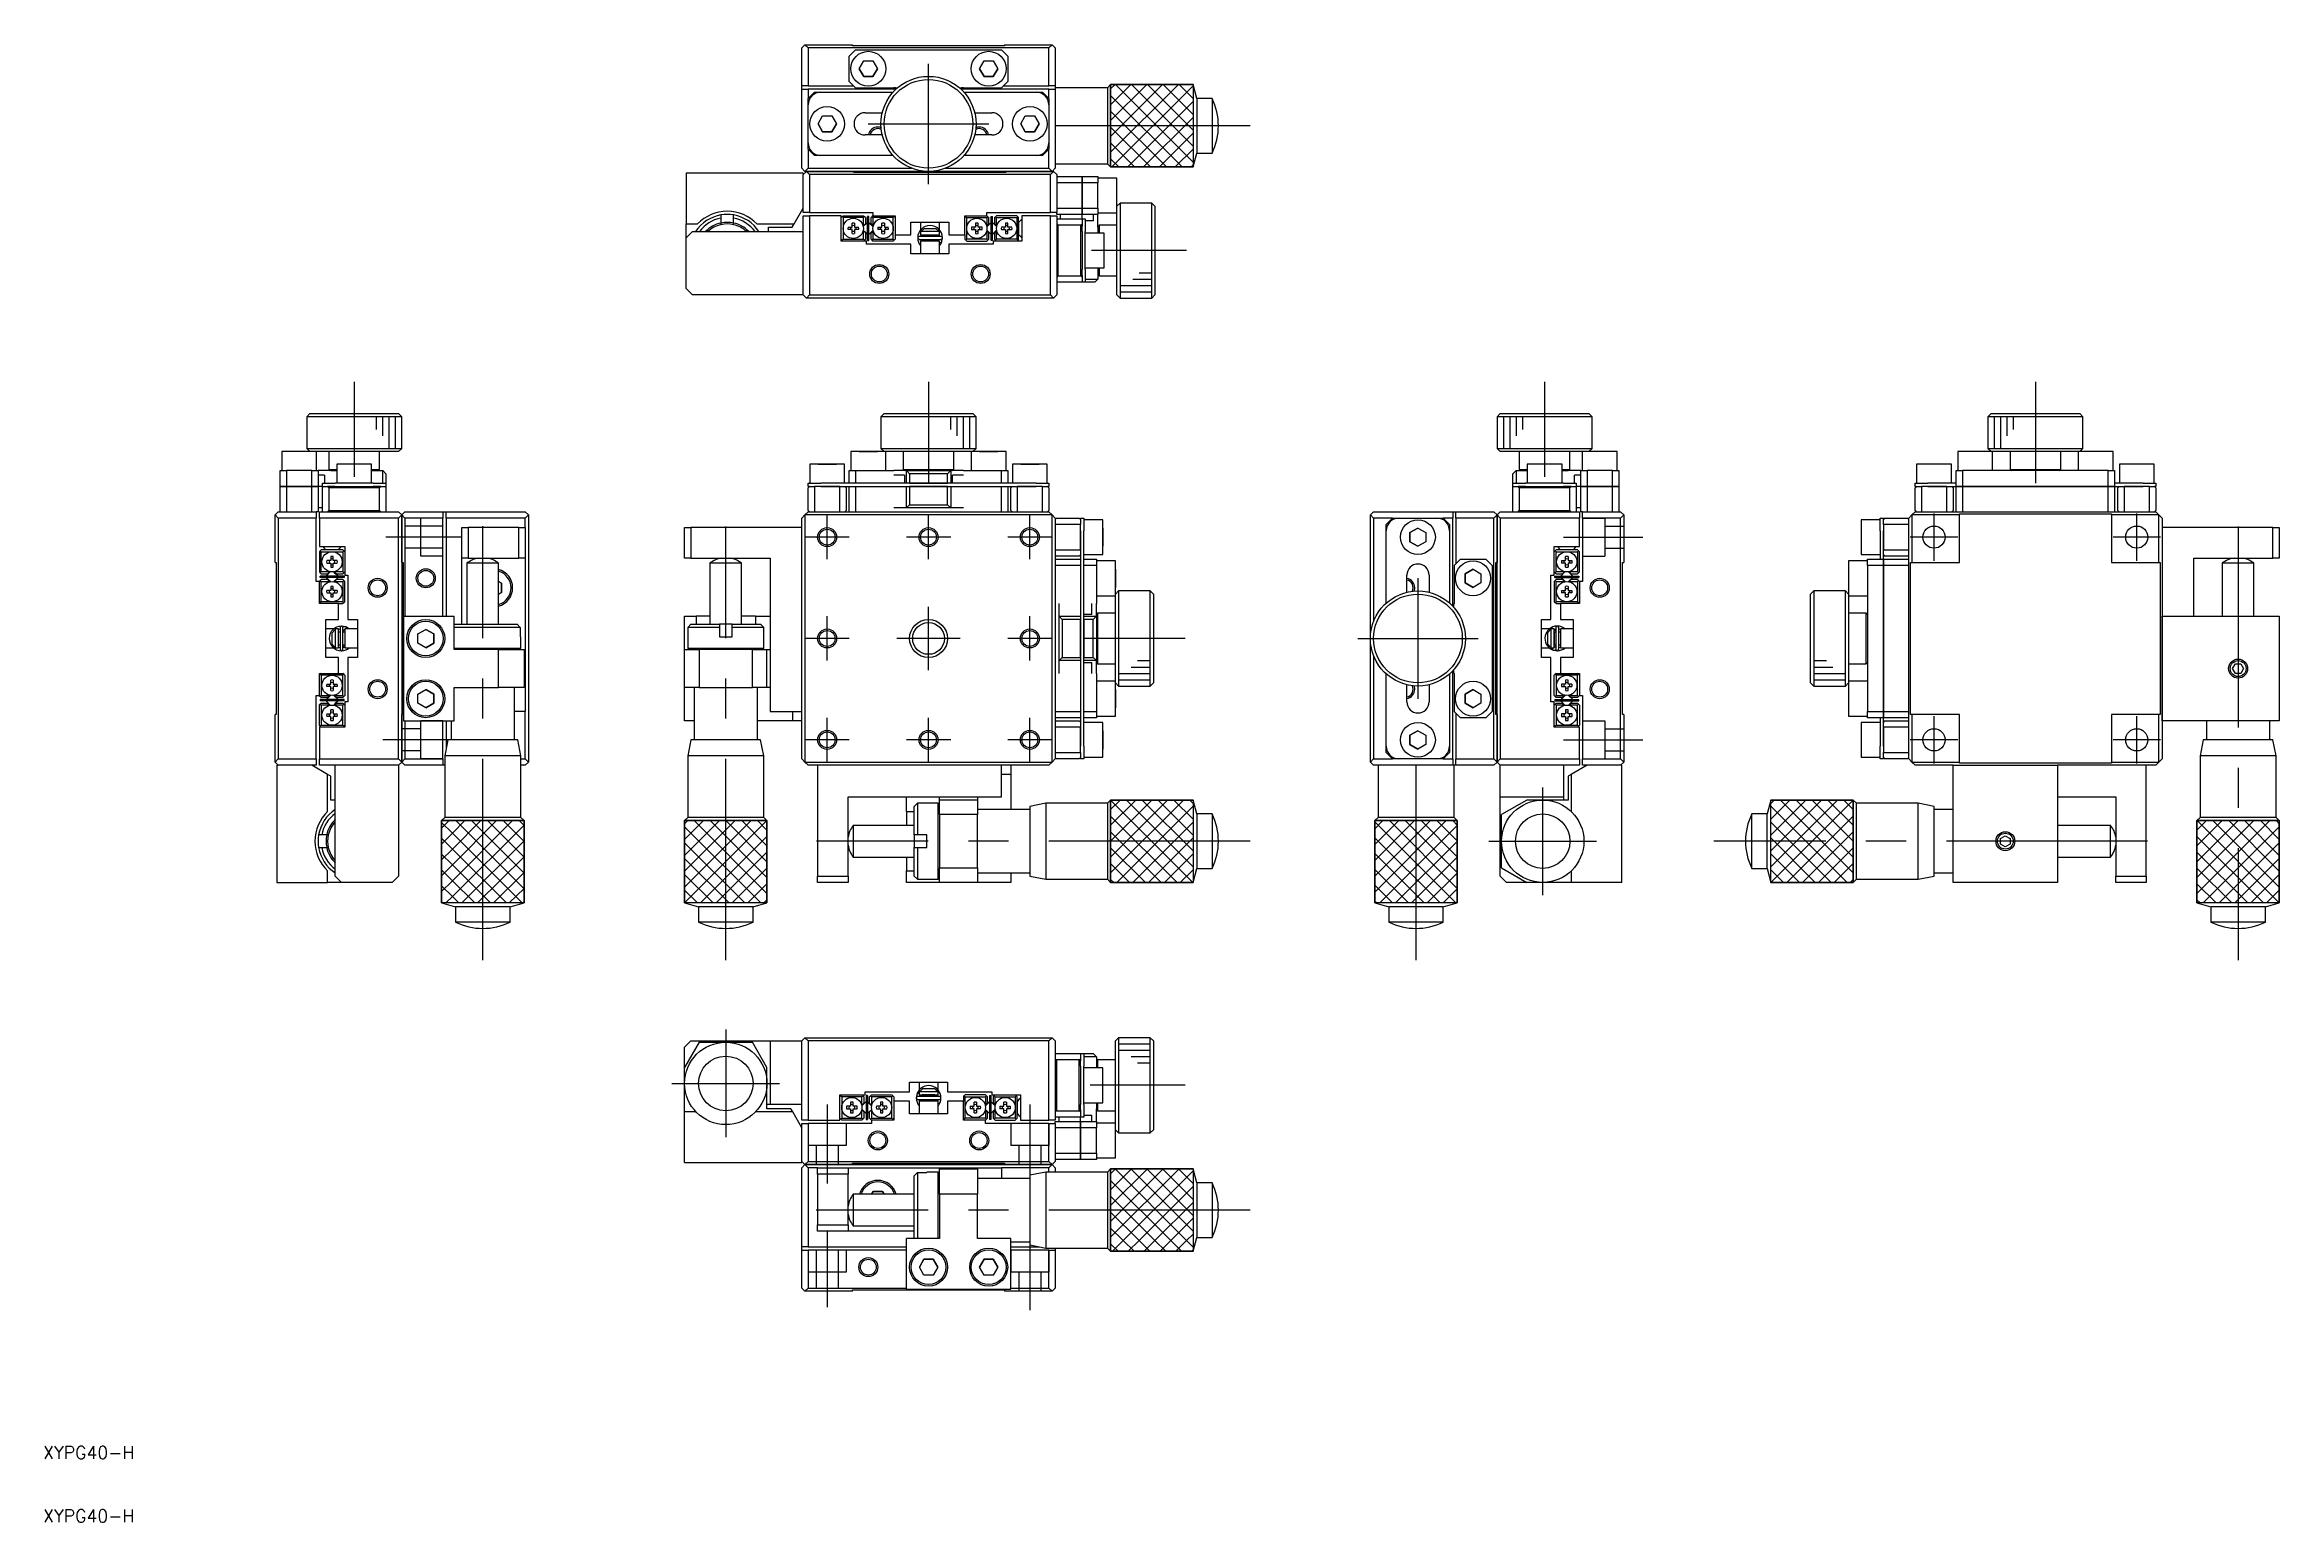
# Model space of a CAD drawing. Extents: x 196 to 549, y -29 to 204.
import ezdxf

# ---------------------------------------------------------------- set-up
doc = ezdxf.new("R2010")
doc.units = 0
doc.linetypes.add('CENTER', pattern=[50.8, 31.75, -6.35, 6.35, -6.35])
doc.linetypes.add('DASHED', pattern=[19.05, 12.7, -6.35])
doc.layers.get('0').update_dxf_attribs({"linetype": 'CONTINUOUS'})
doc.layers.add('CENTER', color=1, linetype='CENTER')
doc.styles.get("Standard").update_dxf_attribs({"font": 'txt.shx'})

msp = doc.modelspace()

# ---------------------------------------------------------------- texts
at = {"color": 7, "linetype": 'CONTINUOUS'}
for p in [(195.7, -18.9), (195.7, -28.9)]:
    msp.add_text('XYPG40-H', height=2, dxfattribs=at).set_placement(p)

# ---------------------------------------------------------------- linework, layer by layer
at = {"color": 7, "linetype": 'CONTINUOUS'}
for p, q in [((315.46, 203.83), (315.96, 204.33)), ((315.46, 197.83), (315.46, 203.83)), ((315.96, 204.33), (316.46, 203.83)), ((315.96, 204.33), (323.46, 204.33)), ((316.46, 203.83), (316.46, 197.83)), ((354.46, 203.83), (316.46, 203.83)), ((323.96, 203.53), (322.96, 202.53)), ((322.96, 198.53), (322.96, 202.53)), ((323.46, 204.13), (323.46, 204.33)), ((347.46, 204.13), (323.46, 204.13)), ((323.96, 203.53), (346.96, 203.53)), ((324.52, 200.53), (325.24, 201.78)), ((325.24, 201.78), (326.68, 201.78)), ((326.68, 201.78), (327.41, 200.53)), ((343.52, 200.53), (344.24, 201.78)), ((344.24, 201.78), (345.68, 201.78)), ((345.68, 201.78), (346.41, 200.53)), ((347.96, 202.53), (346.96, 203.53)), ((347.46, 204.33), (347.46, 204.13)), ((347.46, 204.33), (354.96, 204.33)), ((347.96, 202.53), (347.96, 198.53)), ((354.46, 203.83), (354.96, 204.33)), ((354.46, 197.83), (354.46, 203.83)), ((354.96, 204.33), (355.46, 203.83)), ((355.46, 203.83), (355.46, 197.83)), ((316.46, 197.83), (315.46, 197.83)), ((315.46, 197.33), (315.46, 197.83)), ((316.46, 197.83), (323.66, 197.83)), ((322.96, 198.53), (323.96, 197.53)), ((325.24, 199.28), (324.52, 200.53)), ((324.52, 200.53), (325.24, 199.28)), ((326.68, 199.28), (325.24, 199.28)), ((325.24, 199.28), (326.68, 199.28)), ((327.41, 200.53), (326.68, 199.28)), ((326.68, 199.28), (327.41, 200.53)), ((344.24, 199.28), (343.52, 200.53)), ((343.52, 200.53), (344.24, 199.28)), ((345.68, 199.28), (344.24, 199.28)), ((344.24, 199.28), (345.68, 199.28)), ((346.41, 200.53), (345.68, 199.28)), ((345.68, 199.28), (346.41, 200.53)), ((346.96, 197.53), (347.96, 198.53)), ((347.26, 197.83), (354.46, 197.83)), ((355.46, 197.83), (354.46, 197.83)), ((355.46, 197.83), (355.46, 197.33)), ((364.21, 198.03), (363.71, 197.53)), ((364.21, 198.03), (377.21, 198.03)), ((364.21, 185.03), (364.21, 198.03)), ((377.21, 198.03), (377.21, 189.33)), ((377.8, 195.83), (377.21, 198.03)), ((377.21, 198.03), (377.21, 185.03)), ((315.46, 184.83), (315.46, 197.33)), ((315.46, 197.33), (316.46, 197.33)), ((316.46, 197.33), (316.46, 195.83)), ((330.36, 197.33), (316.46, 197.33)), ((316.46, 195.83), (316.66, 196.03)), ((316.46, 194.83), (316.46, 195.83)), ((316.46, 188.83), (316.46, 194.83)), ((317.46, 196.83), (316.66, 196.03)), ((316.66, 196.03), (316.66, 195.7)), ((317.46, 196.83), (318.46, 196.83)), ((318.46, 196.83), (329.87, 196.83)), ((323.96, 197.53), (329.96, 197.53)), ((354.46, 197.33), (340.56, 197.33)), ((340.96, 197.53), (346.96, 197.53)), ((341.05, 196.83), (352.46, 196.83)), ((352.46, 196.83), (353.46, 196.83)), ((354.26, 196.03), (353.46, 196.83)), ((354.26, 195.7), (354.26, 196.03)), ((354.26, 196.03), (354.46, 195.83)), ((354.46, 195.83), (354.46, 197.33)), ((354.46, 197.33), (355.46, 197.33)), ((354.46, 195.83), (354.46, 194.83)), ((354.46, 194.83), (354.46, 188.83)), ((363.71, 197.53), (355.46, 197.53)), ((355.46, 197.33), (355.46, 184.83)), ((363.71, 197.53), (363.71, 189.5)), ((377.8, 195.83), (377.8, 190.07)), ((380.21, 195.83), (377.8, 195.83)), ((380.21, 195.83), (380.21, 190.07)), ((318.02, 191.83), (318.74, 193.08)), ((318.74, 190.58), (318.02, 191.83)), ((318.02, 191.83), (318.74, 190.58)), ((318.74, 193.08), (320.18, 193.08)), ((320.18, 190.58), (318.74, 190.58)), ((318.74, 190.58), (320.18, 190.58)), ((320.18, 193.08), (320.91, 191.83)), ((320.91, 191.83), (320.18, 190.58)), ((320.18, 190.58), (320.91, 191.83)), ((325.46, 193.58), (328.17, 193.58)), ((342.76, 193.58), (345.46, 193.58)), ((350.02, 191.83), (350.74, 193.08)), ((350.74, 190.58), (350.02, 191.83)), ((350.02, 191.83), (350.74, 190.58)), ((350.74, 193.08), (352.18, 193.08)), ((352.18, 190.58), (350.74, 190.58)), ((350.74, 190.58), (352.18, 190.58)), ((352.18, 193.08), (352.91, 191.83)), ((352.91, 191.83), (352.18, 190.58)), ((352.18, 190.58), (352.91, 191.83)), ((316.46, 187.83), (316.46, 188.83)), ((316.66, 187.63), (316.46, 187.83)), ((316.46, 187.83), (316.46, 184.83)), ((316.66, 187.95), (316.66, 187.63)), ((316.66, 187.63), (317.46, 186.83)), ((328.17, 190.08), (325.46, 190.08)), ((345.46, 190.08), (342.76, 190.08)), ((353.46, 186.83), (354.26, 187.63)), ((354.26, 187.63), (354.26, 187.95)), ((354.46, 187.83), (354.26, 187.63)), ((354.46, 188.83), (354.46, 187.83)), ((354.46, 184.83), (354.46, 187.83)), ((363.71, 189.5), (363.71, 185.53)), ((364.21, 189.33), (364.21, 185.03)), ((377.21, 185.03), (377.8, 187.23)), ((377.8, 190.07), (377.8, 187.23)), ((377.8, 187.23), (380.21, 187.23)), ((380.21, 190.07), (380.21, 187.23)), ((297.19, 184.03), (297.19, 176.03)), ((315.69, 184.03), (297.19, 184.03)), ((315.46, 184.83), (315.96, 184.33)), ((315.69, 183.83), (316.19, 184.33)), ((315.69, 184.03), (315.69, 183.83)), ((315.69, 177.83), (315.69, 183.83)), ((315.96, 184.33), (316.46, 184.83)), ((335.46, 184.33), (315.96, 184.33)), ((316.19, 184.33), (316.69, 183.83)), ((316.19, 184.33), (323.69, 184.33)), ((316.46, 184.83), (332.77, 184.83)), ((316.69, 183.83), (316.69, 177.83)), ((354.69, 183.83), (316.69, 183.83)), ((318.46, 186.83), (317.46, 186.83)), ((329.87, 186.83), (318.46, 186.83)), ((323.69, 184.13), (323.69, 184.33)), ((347.69, 184.13), (323.69, 184.13)), ((354.96, 184.33), (335.46, 184.33)), ((338.15, 184.83), (354.46, 184.83)), ((352.46, 186.83), (341.05, 186.83)), ((347.69, 184.33), (347.69, 184.13)), ((347.69, 184.33), (355.19, 184.33)), ((353.46, 186.83), (352.46, 186.83)), ((354.46, 184.83), (354.96, 184.33)), ((354.69, 183.83), (355.19, 184.33)), ((354.69, 177.83), (354.69, 183.83)), ((354.96, 184.33), (355.46, 184.83)), ((355.19, 184.33), (355.69, 183.83)), ((355.46, 185.53), (363.71, 185.53)), ((355.69, 183.83), (355.69, 177.83)), ((355.69, 183.53), (359.69, 183.53)), ((359.69, 183.53), (362.19, 183.53)), ((359.69, 182.53), (359.69, 183.53)), ((359.69, 183.53), (359.69, 182.53)), ((362.19, 183.53), (362.19, 182.53)), ((363.71, 185.53), (364.21, 185.03)), ((377.21, 185.03), (364.21, 185.03)), ((359.69, 182.53), (355.69, 182.53)), ((362.19, 182.53), (359.69, 182.53)), ((359.69, 182.53), (359.69, 178.53)), ((359.69, 178.53), (359.69, 182.53)), ((365.19, 183.28), (362.19, 183.28)), ((362.19, 178.53), (362.19, 182.53)), ((365.19, 177.78), (365.19, 183.28)), ((302.69, 177.44), (302.69, 176.93)), ((302.69, 176.93), (302.69, 176.17)), ((304.69, 176.93), (304.69, 177.44)), ((304.69, 176.17), (304.69, 177.44)), ((304.69, 176.17), (304.69, 176.93)), ((314.25, 176.03), (315.69, 178.53)), ((316.69, 177.83), (315.69, 177.83)), ((315.69, 164.83), (315.69, 177.33)), ((315.69, 177.33), (316.69, 177.33)), ((316.69, 177.83), (326.69, 177.83)), ((321.69, 177.33), (316.69, 177.33)), ((316.69, 177.33), (316.69, 164.83)), ((321.69, 173.33), (321.69, 177.33)), ((321.84, 177.18), (321.69, 177.03)), ((321.84, 177.18), (321.99, 177.33)), ((321.99, 177.03), (321.84, 177.18)), ((321.99, 177.33), (325.19, 177.33)), ((321.99, 177.03), (321.99, 175.33)), ((325.19, 177.03), (321.99, 177.03)), ((325.19, 177.33), (325.34, 177.18)), ((325.34, 177.18), (325.19, 177.03)), ((325.19, 175.73), (325.19, 177.03)), ((325.49, 177.03), (325.34, 177.18)), ((325.49, 177.03), (325.49, 176.03)), ((326.04, 177.23), (325.84, 177.23)), ((325.84, 173.43), (325.84, 177.23)), ((326.04, 173.43), (326.04, 177.23)), ((326.54, 177.18), (326.39, 177.03)), ((326.39, 176.03), (326.39, 177.03)), ((326.54, 177.18), (326.69, 177.33)), ((326.69, 177.03), (326.54, 177.18)), ((326.69, 177.83), (326.69, 177.33)), ((326.69, 177.33), (330.19, 177.33)), ((326.69, 177.03), (326.69, 175.73)), ((329.89, 177.03), (326.69, 177.03)), ((329.89, 177.33), (330.04, 177.18)), ((330.04, 177.18), (329.89, 177.03)), ((329.89, 175.33), (329.89, 177.03)), ((330.19, 177.03), (330.04, 177.18)), ((330.19, 177.33), (330.19, 174.33)), ((341.19, 177.33), (344.69, 177.33)), ((341.19, 174.33), (341.19, 177.33)), ((341.19, 177.03), (341.34, 177.18)), ((341.49, 177.33), (341.34, 177.18)), ((341.34, 177.18), (341.49, 177.03)), ((341.49, 177.03), (344.69, 177.03)), ((341.49, 175.33), (341.49, 177.03)), ((344.69, 177.33), (344.69, 177.83)), ((344.69, 177.83), (354.69, 177.83)), ((344.84, 177.18), (344.69, 177.33)), ((344.69, 177.03), (344.84, 177.18)), ((344.69, 177.03), (344.69, 175.73)), ((344.84, 177.18), (344.99, 177.03)), ((344.99, 176.03), (344.99, 177.03)), ((345.34, 177.23), (345.54, 177.23)), ((345.34, 173.43), (345.34, 177.23)), ((345.54, 173.43), (345.54, 177.23)), ((345.89, 177.03), (346.04, 177.18)), ((345.89, 177.03), (345.89, 176.03)), ((346.19, 177.33), (346.04, 177.18)), ((346.04, 177.18), (346.19, 177.03)), ((349.39, 177.33), (346.19, 177.33)), ((346.19, 177.03), (349.39, 177.03)), ((346.19, 175.73), (346.19, 177.03)), ((349.54, 177.18), (349.39, 177.33)), ((349.39, 177.03), (349.54, 177.18)), ((349.39, 177.03), (349.39, 175.33)), ((349.54, 177.18), (349.69, 177.03)), ((349.69, 173.63), (349.69, 177.03)), ((349.96, 176.58), (349.71, 176.33)), ((350.19, 176.81), (349.96, 176.58)), ((350.19, 177.33), (350.19, 173.33)), ((354.69, 177.33), (350.19, 177.33)), ((355.69, 177.83), (354.69, 177.83)), ((354.69, 164.83), (354.69, 177.33)), ((354.69, 177.33), (355.69, 177.33)), ((355.69, 178.53), (359.69, 178.53)), ((355.69, 177.53), (355.69, 177.83)), ((359.69, 177.53), (355.69, 177.53)), ((355.69, 177.33), (355.69, 164.83)), ((355.69, 176.83), (359.69, 176.83)), ((356.29, 176.83), (356.29, 177.53)), ((359.69, 178.53), (362.19, 178.53)), ((359.69, 177.53), (359.69, 178.53)), ((359.69, 178.53), (359.69, 177.53)), ((362.19, 177.53), (359.69, 177.53)), ((359.69, 176.83), (359.69, 177.53)), ((359.69, 176.83), (359.69, 176.03)), ((359.69, 176.83), (360.19, 176.83)), ((360.19, 176.83), (360.19, 174.83)), ((361.49, 176.53), (360.19, 176.53)), ((361.49, 176.53), (361.49, 177.53)), ((362.19, 178.53), (362.19, 177.53)), ((362.19, 177.78), (365.19, 177.78)), ((362.19, 175.53), (362.19, 177.53)), ((365.69, 179.33), (365.19, 178.83)), ((365.19, 164.83), (365.19, 177.78)), ((365.19, 175.83), (365.19, 177.78)), ((365.69, 179.33), (365.69, 164.33)), ((370.69, 179.33), (365.69, 179.33)), ((370.69, 164.33), (370.69, 179.33)), ((371.19, 178.83), (370.69, 179.33)), ((371.19, 178.83), (371.19, 164.83)), ((297.19, 176.03), (299, 176.03)), ((297.19, 173.83), (297.19, 176.03)), ((298.19, 174.83), (297.19, 173.83)), ((297.19, 165.83), (297.19, 173.83)), ((298.19, 174.83), (315.69, 174.83)), ((302.69, 176.17), (302.69, 175.91)), ((304.69, 175.91), (304.69, 176.17)), ((308.38, 176.03), (314.25, 176.03)), ((310.19, 175.53), (313.96, 175.53)), ((310.19, 174.83), (310.19, 175.53)), ((313.96, 175.53), (314.25, 176.03)), ((321.69, 173.63), (321.84, 173.48)), ((325.69, 173.33), (321.69, 173.33)), ((321.84, 173.48), (321.99, 173.63)), ((321.99, 173.33), (321.84, 173.48)), ((321.99, 175.33), (321.99, 173.63)), ((321.99, 173.63), (325.19, 173.63)), ((322.76, 175.53), (323.39, 175.53)), ((323.39, 175.13), (322.76, 175.13)), ((323.39, 175.53), (323.39, 176.15)), ((323.39, 174.5), (323.39, 175.13)), ((323.79, 176.15), (323.79, 175.53)), ((323.79, 175.53), (324.42, 175.53)), ((323.79, 175.13), (323.79, 174.5)), ((324.42, 175.13), (323.79, 175.13)), ((325.15, 175.68), (325.19, 175.73)), ((325.19, 174.93), (325.15, 174.97)), ((325.78, 176.23), (325.16, 175.61)), ((325.16, 175.04), (325.78, 174.42)), ((325.43, 174.81), (325.17, 175.07)), ((325.19, 175.73), (325.49, 176.03)), ((325.49, 174.63), (325.19, 174.93)), ((325.19, 173.63), (325.19, 174.93)), ((325.19, 173.63), (325.34, 173.48)), ((325.34, 173.48), (325.19, 173.33)), ((325.34, 173.48), (325.49, 173.63)), ((325.82, 174.42), (325.43, 174.81)), ((325.49, 174.63), (325.49, 173.63)), ((325.69, 172.83), (325.69, 173.33)), ((325.84, 173.43), (326.04, 173.43)), ((326.06, 176.23), (326.71, 175.58)), ((326.71, 175.61), (326.1, 176.23)), ((326.1, 174.42), (326.71, 175.04)), ((326.39, 176.03), (326.69, 175.73)), ((326.69, 174.93), (326.39, 174.63)), ((326.39, 173.63), (326.39, 174.63)), ((326.39, 173.63), (326.54, 173.48)), ((326.54, 173.48), (326.69, 173.63)), ((326.69, 173.33), (326.54, 173.48)), ((326.69, 175.73), (326.73, 175.68)), ((326.73, 174.97), (326.69, 174.93)), ((326.69, 174.93), (326.69, 173.63)), ((326.69, 173.63), (329.89, 173.63)), ((329.89, 173.33), (326.69, 173.33)), ((327.46, 175.53), (328.09, 175.53)), ((328.09, 175.13), (327.46, 175.13)), ((328.09, 175.53), (328.09, 176.15)), ((328.09, 174.5), (328.09, 175.13)), ((328.49, 176.15), (328.49, 175.53)), ((328.49, 175.53), (329.12, 175.53)), ((328.49, 175.13), (328.49, 174.5)), ((329.12, 175.13), (328.49, 175.13)), ((329.89, 173.63), (329.89, 175.33)), ((329.89, 173.63), (330.04, 173.48)), ((330.04, 173.48), (329.89, 173.33)), ((330.04, 173.48), (330.19, 173.63)), ((330.19, 174.33), (330.19, 173.63)), ((330.19, 174.33), (332.69, 174.33)), ((332.69, 176.33), (334.61, 176.33)), ((332.69, 174.33), (332.69, 176.33)), ((333.89, 173.11), (333.89, 173.11)), ((333.89, 173.11), (333.89, 173.11)), ((333.89, 173.11), (333.9, 173.11)), ((333.9, 173.11), (333.9, 173.1)), ((333.9, 173.1), (333.9, 173.1)), ((333.9, 173.1), (333.9, 173.1)), ((333.9, 173.1), (333.92, 173.05)), ((333.92, 173.05), (333.92, 173.05)), ((333.92, 173.05), (333.92, 173.05)), ((333.92, 173.05), (333.92, 173.05)), ((333.92, 173.05), (333.92, 173.05)), ((333.92, 173.05), (333.93, 173.03)), ((337.43, 174.05), (333.98, 174.05)), ((333.98, 173.6), (337.43, 173.6)), ((334.19, 176.33), (334.19, 175.05)), ((334.19, 175.05), (334.19, 175.05)), ((334.19, 175.05), (334.19, 175.05)), ((334.24, 174.83), (334.19, 174.83)), ((334.19, 174.83), (334.19, 174.33)), ((334.19, 174.33), (337.19, 174.33)), ((337.19, 173.33), (334.19, 173.33)), ((334.19, 173.33), (334.19, 171.33)), ((334.22, 174.05), (334.29, 174.33)), ((334.29, 173.33), (334.22, 173.6)), ((334.24, 174.83), (334.77, 175.33)), ((337.13, 174.83), (334.24, 174.83)), ((334.31, 173.39), (334.32, 173.4)), ((334.31, 173.38), (334.31, 173.39)), ((334.31, 173.36), (334.31, 173.38)), ((334.31, 173.35), (334.31, 173.36)), ((334.31, 173.34), (334.31, 173.35)), ((334.31, 173.33), (334.31, 173.34)), ((334.32, 173.42), (334.33, 173.43)), ((334.32, 173.4), (334.32, 173.42)), ((334.33, 173.44), (334.34, 173.45)), ((334.33, 173.43), (334.33, 173.44)), ((334.34, 173.47), (334.35, 173.48)), ((334.34, 173.45), (334.34, 173.47)), ((334.35, 173.48), (334.36, 173.49)), ((334.36, 173.49), (334.37, 173.5)), ((334.37, 173.51), (334.38, 173.52)), ((334.37, 173.5), (334.37, 173.51)), ((334.38, 173.52), (334.39, 173.53)), ((334.39, 173.53), (334.4, 173.54)), ((334.4, 173.54), (334.41, 173.55)), ((334.41, 173.55), (334.42, 173.56)), ((334.42, 173.56), (334.44, 173.56)), ((334.44, 173.56), (334.45, 173.57)), ((334.45, 173.57), (334.46, 173.58)), ((334.46, 173.58), (334.47, 173.58)), ((334.47, 173.58), (334.48, 173.59)), ((334.48, 173.59), (334.5, 173.59)), ((334.5, 173.59), (334.51, 173.59)), ((334.51, 173.59), (334.52, 173.6)), ((334.52, 173.6), (334.54, 173.6)), ((334.54, 173.6), (334.55, 173.6)), ((334.55, 173.6), (334.56, 173.6)), ((334.56, 173.6), (334.58, 173.6)), ((334.58, 173.6), (334.58, 173.6)), ((334.61, 176.33), (336.76, 176.33)), ((334.69, 174.33), (334.69, 174.05)), ((334.69, 173.6), (334.69, 173.33)), ((334.77, 175.33), (336.61, 175.33)), ((336.61, 175.33), (337.13, 174.83)), ((336.69, 174.05), (336.69, 174.33)), ((336.69, 173.33), (336.69, 173.6)), ((336.76, 176.33), (338.69, 176.33)), ((336.83, 173.6), (336.84, 173.6)), ((336.84, 173.6), (336.85, 173.6)), ((336.85, 173.6), (336.87, 173.6)), ((336.87, 173.6), (336.88, 173.6)), ((336.88, 173.6), (336.89, 173.6)), ((336.89, 173.6), (336.91, 173.59)), ((336.91, 173.59), (336.92, 173.59)), ((336.92, 173.59), (336.93, 173.58)), ((336.93, 173.58), (336.94, 173.58)), ((336.94, 173.58), (336.95, 173.57)), ((336.95, 173.57), (336.97, 173.57)), ((336.97, 173.57), (336.98, 173.56)), ((336.98, 173.56), (336.99, 173.55)), ((336.99, 173.55), (337, 173.54)), ((337, 173.54), (337.01, 173.54)), ((337.01, 173.54), (337.02, 173.53)), ((337.02, 173.53), (337.03, 173.52)), ((337.03, 173.52), (337.04, 173.51)), ((337.04, 173.51), (337.05, 173.5)), ((337.05, 173.5), (337.05, 173.48)), ((337.05, 173.48), (337.06, 173.47)), ((337.06, 173.47), (337.07, 173.46)), ((337.07, 173.46), (337.08, 173.45)), ((337.08, 173.45), (337.08, 173.44)), ((337.08, 173.44), (337.09, 173.42)), ((337.09, 173.42), (337.09, 173.41)), ((337.09, 173.41), (337.09, 173.4)), ((337.09, 173.4), (337.1, 173.39)), ((337.1, 173.39), (337.1, 173.37)), ((337.1, 173.37), (337.1, 173.36)), ((337.1, 173.36), (337.1, 173.34)), ((337.1, 173.34), (337.1, 173.33)), ((337.1, 173.33), (337.1, 173.33)), ((337.12, 174.33), (337.19, 174.05)), ((337.19, 174.83), (337.13, 174.83)), ((337.19, 175.09), (337.19, 176.33)), ((337.19, 174.33), (337.19, 174.83)), ((337.19, 171.33), (337.19, 173.33)), ((337.2, 173.14), (337.19, 173.15)), ((337.49, 173.04), (337.19, 173.14)), ((337.19, 172.57), (337.49, 173.05)), ((337.22, 173.13), (337.2, 173.14)), ((337.24, 173.13), (337.22, 173.13)), ((337.26, 173.12), (337.24, 173.13)), ((337.27, 173.11), (337.26, 173.12)), ((337.29, 173.1), (337.27, 173.11)), ((337.31, 173.1), (337.29, 173.1)), ((337.33, 173.09), (337.31, 173.1)), ((337.34, 173.08), (337.33, 173.09)), ((337.36, 173.08), (337.34, 173.08)), ((337.38, 173.07), (337.36, 173.08)), ((337.39, 173.06), (337.38, 173.07)), ((337.41, 173.06), (337.39, 173.06)), ((337.42, 173.06), (337.41, 173.06)), ((337.43, 173.05), (337.42, 173.06)), ((337.44, 173.05), (337.43, 173.05)), ((337.46, 173.05), (337.44, 173.05)), ((337.47, 173.04), (337.46, 173.05)), ((337.46, 173.05), (337.46, 173.05)), ((337.48, 173.04), (337.47, 173.04)), ((337.49, 173.05), (337.48, 173.05)), ((337.48, 173.05), (337.48, 173.04)), ((337.48, 173.02), (337.49, 173.04)), ((337.49, 173.04), (337.65, 173.8)), ((337.5, 173.6), (337.49, 173.61)), ((337.49, 173.05), (337.5, 173.08)), ((337.49, 173.05), (337.49, 173.05)), ((337.49, 173.05), (337.49, 173.05)), ((337.51, 173.57), (337.5, 173.6)), ((337.5, 173.08), (337.52, 173.11)), ((337.52, 173.54), (337.51, 173.57)), ((337.53, 173.5), (337.52, 173.54)), ((337.52, 173.11), (337.53, 173.15)), ((337.54, 173.47), (337.53, 173.5)), ((337.53, 173.18), (337.54, 173.22)), ((337.53, 173.15), (337.53, 173.18)), ((337.54, 173.43), (337.54, 173.47)), ((337.55, 173.4), (337.54, 173.43)), ((337.54, 173.22), (337.55, 173.25)), ((337.55, 173.36), (337.55, 173.4)), ((337.55, 173.32), (337.55, 173.36)), ((337.55, 173.29), (337.55, 173.32)), ((337.55, 173.25), (337.55, 173.29)), ((338.69, 176.33), (338.69, 174.33)), ((338.69, 174.33), (341.19, 174.33)), ((341.19, 174.33), (341.19, 173.63)), ((341.34, 173.48), (341.19, 173.63)), ((341.49, 173.63), (341.34, 173.48)), ((341.34, 173.48), (341.49, 173.33)), ((341.49, 173.63), (341.49, 175.33)), ((344.69, 173.63), (341.49, 173.63)), ((341.49, 173.33), (344.69, 173.33)), ((342.89, 175.53), (342.26, 175.53)), ((342.26, 175.13), (342.89, 175.13)), ((342.89, 176.15), (342.89, 175.53)), ((342.89, 175.13), (342.89, 174.5)), ((343.29, 175.53), (343.29, 176.15)), ((343.92, 175.53), (343.29, 175.53)), ((343.29, 174.5), (343.29, 175.13)), ((343.29, 175.13), (343.92, 175.13)), ((344.69, 175.73), (344.65, 175.68)), ((344.65, 174.97), (344.69, 174.93)), ((345.28, 176.23), (344.66, 175.61)), ((344.66, 175.04), (345.28, 174.42)), ((345.32, 176.23), (344.67, 175.58)), ((344.99, 176.03), (344.69, 175.73)), ((344.69, 174.93), (344.69, 173.63)), ((344.69, 174.93), (344.99, 174.63)), ((344.84, 173.48), (344.69, 173.63)), ((344.69, 173.33), (344.84, 173.48)), ((344.99, 173.63), (344.84, 173.48)), ((344.99, 173.63), (344.99, 174.63)), ((345.54, 173.43), (345.34, 173.43)), ((345.56, 174.42), (345.95, 174.81)), ((346.21, 175.61), (345.6, 176.23)), ((345.6, 174.42), (346.21, 175.04)), ((345.69, 173.33), (345.69, 172.83)), ((350.19, 173.33), (345.69, 173.33)), ((346.19, 175.73), (345.89, 176.03)), ((345.89, 174.63), (346.19, 174.93)), ((345.89, 174.63), (345.89, 173.63)), ((346.04, 173.48), (345.89, 173.63)), ((345.95, 174.81), (346.21, 175.07)), ((346.19, 173.63), (346.04, 173.48)), ((346.04, 173.48), (346.19, 173.33)), ((346.23, 175.68), (346.19, 175.73)), ((346.19, 174.93), (346.23, 174.97)), ((346.19, 173.63), (346.19, 174.93)), ((349.39, 173.63), (346.19, 173.63)), ((347.59, 175.53), (346.96, 175.53)), ((346.96, 175.13), (347.59, 175.13)), ((347.59, 176.15), (347.59, 175.53)), ((347.59, 175.13), (347.59, 174.5)), ((347.99, 175.53), (347.99, 176.15)), ((348.62, 175.53), (347.99, 175.53)), ((347.99, 174.5), (347.99, 175.13)), ((347.99, 175.13), (348.62, 175.13)), ((349.39, 175.33), (349.39, 173.63)), ((349.54, 173.48), (349.39, 173.63)), ((349.39, 173.33), (349.54, 173.48)), ((349.69, 173.63), (349.54, 173.48)), ((349.71, 174.33), (349.71, 176.33)), ((349.71, 174.33), (349.96, 174.08)), ((349.96, 174.08), (350.19, 173.85)), ((355.69, 176.03), (355.89, 175.83)), ((355.89, 175.83), (355.89, 167.83)), ((359.49, 175.83), (355.89, 175.83)), ((359.49, 175.83), (359.69, 176.03)), ((359.49, 167.83), (359.49, 175.83)), ((359.69, 176.03), (359.69, 175.7)), ((359.69, 175.7), (359.69, 176.03)), ((359.69, 174.83), (359.69, 175.7)), ((359.69, 174.83), (359.69, 168.83)), ((360.19, 168.83), (360.19, 174.83)), ((363.19, 174.58), (360.19, 174.58)), ((362.39, 175.83), (362.19, 175.63)), ((362.19, 175.53), (362.19, 174.58)), ((362.39, 175.83), (362.39, 174.58)), ((365.19, 175.83), (362.39, 175.83)), ((363.19, 169.08), (363.19, 174.58)), ((365.19, 167.83), (365.19, 175.83)), ((365.19, 167.83), (365.19, 175.83)), ((332.69, 172.83), (325.69, 172.83)), ((332.69, 171.33), (332.69, 172.83)), ((338.69, 171.33), (332.69, 171.33)), ((338.69, 172.83), (338.69, 171.33)), ((345.69, 172.83), (338.69, 172.83)), ((297.19, 165.83), (298.19, 164.83)), ((355.89, 167.83), (355.69, 167.63)), ((359.69, 166.83), (355.69, 166.83)), ((355.89, 167.83), (359.49, 167.83)), ((359.69, 167.63), (359.49, 167.83)), ((359.69, 167.95), (359.69, 168.83)), ((359.69, 167.95), (359.69, 167.63)), ((359.69, 167.63), (359.69, 167.95)), ((359.69, 167.63), (359.69, 166.83)), ((360.19, 166.83), (359.69, 166.83)), ((360.19, 169.08), (363.19, 169.08)), ((360.19, 168.83), (360.19, 166.83)), ((360.19, 167.33), (362.19, 167.33)), ((361.69, 166.83), (360.19, 166.83)), ((362.19, 167.33), (361.69, 166.83)), ((362.19, 169.08), (362.19, 167.33)), ((362.19, 168.03), (362.39, 167.83)), ((362.39, 169.08), (362.39, 167.83)), ((362.39, 167.83), (365.19, 167.83)), ((365.19, 164.83), (365.19, 167.83)), ((315.69, 164.83), (298.19, 164.83)), ((315.69, 164.83), (316.19, 164.33)), ((316.19, 164.33), (316.69, 164.83)), ((355.19, 164.33), (316.19, 164.33)), ((316.69, 164.83), (354.69, 164.83)), ((354.69, 164.83), (355.19, 164.33)), ((355.19, 164.33), (355.69, 164.83)), ((365.19, 164.83), (365.69, 164.33)), ((365.69, 164.33), (370.69, 164.33)), ((370.69, 164.33), (371.19, 164.83)), ((370.69, 164.33), (370.69, 164.33)), ((371.19, 164.83), (371.19, 164.83)), ((237.81, 146.1), (237.31, 145.6)), ((252.31, 145.6), (237.31, 145.6)), ((237.31, 145.6), (237.31, 140.6)), ((237.81, 146.1), (251.81, 146.1)), ((251.81, 146.1), (251.81, 146.1)), ((252.31, 145.6), (251.81, 146.1)), ((252.31, 145.6), (252.31, 145.6)), ((252.31, 140.6), (252.31, 145.6)), ((328.46, 146.1), (327.96, 145.6)), ((335.38, 145.6), (327.96, 145.6)), ((327.96, 145.6), (327.96, 140.6)), ((328.46, 146.1), (335.39, 146.1)), ((342.96, 145.6), (335.38, 145.6)), ((335.39, 146.1), (342.46, 146.1)), ((342.96, 145.6), (342.46, 146.1)), ((342.96, 140.6), (342.96, 145.6)), ((425.71, 146.1), (425.21, 145.6)), ((440.21, 145.6), (425.21, 145.6)), ((425.21, 145.6), (425.21, 140.6)), ((425.71, 146.1), (439.71, 146.1)), ((425.71, 146.1), (439.71, 146.1)), ((425.71, 146.1), (425.71, 146.1)), ((440.21, 145.6), (439.71, 146.1)), ((440.21, 140.6), (440.21, 145.6)), ((503.18, 146.1), (502.68, 145.6)), ((517.68, 145.6), (502.68, 145.6)), ((502.68, 145.6), (502.68, 140.6)), ((503.18, 146.1), (517.18, 146.1)), ((517.68, 145.6), (517.18, 146.1)), ((517.68, 140.6), (517.68, 145.6)), ((238.86, 140.1), (233.36, 140.1)), ((233.36, 140.1), (233.36, 137.1)), ((237.31, 140.6), (252.31, 140.6)), ((237.31, 140.6), (237.81, 140.1)), ((251.81, 140.1), (238.86, 140.1)), ((240.81, 140.1), (238.86, 140.1)), ((238.86, 137.1), (238.86, 140.1)), ((248.81, 140.1), (240.81, 140.1)), ((248.81, 140.1), (240.81, 140.1)), ((240.81, 140.1), (240.81, 137.3)), ((247.56, 138.1), (242.06, 138.1)), ((242.06, 138.1), (242.06, 135.1)), ((247.56, 135.1), (247.56, 138.1)), ((251.81, 140.1), (248.81, 140.1)), ((248.81, 137.3), (248.81, 140.1)), ((251.81, 140.1), (252.31, 140.6)), ((319.46, 138.1), (316.71, 138.1)), ((322.21, 138.1), (316.71, 138.1)), ((316.71, 138.1), (316.71, 135.1)), ((318.74, 138.1), (318.02, 138.1)), ((318.02, 138.1), (318.74, 138.1)), ((320.18, 138.1), (318.74, 138.1)), ((318.74, 138.1), (320.18, 138.1)), ((322.21, 138.1), (319.46, 138.1)), ((320.91, 138.1), (320.18, 138.1)), ((320.18, 138.1), (320.91, 138.1)), ((322.21, 135.1), (322.21, 138.1)), ((325.96, 140.1), (323.21, 140.1)), ((328.46, 140.1), (323.21, 140.1)), ((323.21, 140.1), (323.21, 137.1)), ((325.24, 140.1), (324.52, 140.1)), ((324.52, 140.1), (325.24, 140.1)), ((326.68, 140.1), (325.24, 140.1)), ((325.24, 140.1), (326.68, 140.1)), ((328.46, 140.1), (325.96, 140.1)), ((327.41, 140.1), (326.68, 140.1)), ((326.68, 140.1), (327.41, 140.1)), ((327.96, 140.6), (342.96, 140.6)), ((327.96, 140.6), (328.46, 140.1)), ((342.46, 140.1), (328.46, 140.1)), ((328.71, 137.1), (328.71, 140.1)), ((331.46, 140.1), (331.46, 137.3)), ((339.46, 137.3), (339.46, 140.1)), ((342.21, 140.1), (342.21, 137.1)), ((342.46, 140.1), (342.96, 140.6)), ((344.96, 140.1), (342.46, 140.1)), ((347.71, 140.1), (342.46, 140.1)), ((344.24, 140.1), (343.52, 140.1)), ((343.52, 140.1), (344.24, 140.1)), ((345.68, 140.1), (344.24, 140.1)), ((344.24, 140.1), (345.68, 140.1)), ((347.71, 140.1), (344.96, 140.1)), ((346.41, 140.1), (345.68, 140.1)), ((345.68, 140.1), (346.41, 140.1)), ((347.71, 137.1), (347.71, 140.1)), ((351.46, 138.1), (348.71, 138.1)), ((354.21, 138.1), (348.71, 138.1)), ((348.71, 138.1), (348.71, 135.1)), ((350.74, 138.1), (350.02, 138.1)), ((350.02, 138.1), (350.74, 138.1)), ((352.18, 138.1), (350.74, 138.1)), ((350.74, 138.1), (352.18, 138.1)), ((354.21, 138.1), (351.46, 138.1)), ((352.91, 138.1), (352.18, 138.1)), ((352.18, 138.1), (352.91, 138.1)), ((354.21, 135.1), (354.21, 138.1)), ((425.21, 140.6), (440.21, 140.6)), ((425.21, 140.6), (425.71, 140.1)), ((438.66, 140.1), (425.71, 140.1)), ((428.71, 140.1), (428.71, 137.3)), ((435.46, 138.1), (429.96, 138.1)), ((429.96, 138.1), (429.96, 135.1)), ((435.46, 135.1), (435.46, 138.1)), ((436.71, 137.3), (436.71, 140.1)), ((444.16, 140.1), (438.66, 140.1)), ((438.66, 140.1), (438.66, 137.1)), ((439.71, 140.1), (440.21, 140.6)), ((440.21, 140.6), (440.21, 140.6)), ((444.16, 137.1), (444.16, 140.1)), ((494.18, 138.1), (491.43, 138.1)), ((491.43, 138.1), (491.43, 135.1)), ((496.93, 138.1), (494.18, 138.1)), ((496.93, 135.1), (496.93, 138.1)), ((500.68, 140.1), (497.93, 140.1)), ((497.93, 140.1), (497.93, 137.1)), ((503.43, 140.1), (500.68, 140.1)), ((502.68, 140.6), (510.1, 140.6)), ((502.68, 140.6), (503.18, 140.1)), ((510.1, 140.1), (503.43, 140.1)), ((503.43, 137.1), (503.43, 140.1)), ((506.18, 140.1), (506.18, 137.3)), ((510.1, 140.6), (517.68, 140.6)), ((516.93, 140.1), (510.1, 140.1)), ((514.18, 137.3), (514.18, 140.1)), ((519.68, 140.1), (516.93, 140.1)), ((516.93, 140.1), (516.93, 137.1)), ((517.18, 140.1), (517.68, 140.6)), ((522.43, 140.1), (519.68, 140.1)), ((522.43, 137.1), (522.43, 140.1)), ((526.18, 138.1), (523.43, 138.1)), ((523.43, 138.1), (523.43, 135.1)), ((528.93, 138.1), (526.18, 138.1)), ((528.93, 135.1), (528.93, 138.1)), ((233.11, 134.6), (233.11, 137.1)), ((233.11, 137.1), (234.11, 137.1)), ((234.11, 134.6), (233.11, 134.6)), ((233.11, 130.6), (233.11, 134.6)), ((233.11, 134.6), (234.11, 134.6)), ((234.11, 137.1), (234.11, 134.6)), ((238.11, 137.1), (234.11, 137.1)), ((234.11, 134.6), (238.11, 134.6)), ((234.11, 134.6), (234.11, 130.6)), ((238.11, 134.6), (234.11, 134.6)), ((238.11, 134.6), (238.11, 137.1)), ((238.11, 137.1), (239.11, 137.1)), ((239.11, 134.6), (238.11, 134.6)), ((238.11, 130.6), (238.11, 134.6)), ((238.11, 134.6), (239.11, 134.6)), ((239.11, 137.1), (239.11, 134.6)), ((241.11, 137.1), (239.11, 137.1)), ((240.11, 136.4), (239.11, 136.4)), ((239.11, 134.6), (239.11, 130.6)), ((239.81, 134.6), (239.11, 134.6)), ((239.81, 134.6), (239.81, 135.1)), ((239.81, 135.1), (241.81, 135.1)), ((239.81, 130.6), (239.81, 134.6)), ((239.81, 134.6), (240.61, 134.6)), ((240.11, 136.4), (240.11, 135.1)), ((240.81, 134.4), (240.61, 134.6)), ((240.61, 134.6), (240.94, 134.6)), ((240.94, 134.6), (240.61, 134.6)), ((240.81, 137.3), (242.06, 137.3)), ((240.81, 137.3), (241.01, 137.1)), ((248.81, 134.4), (240.81, 134.4)), ((240.81, 134.4), (240.81, 130.8)), ((241.81, 134.6), (240.94, 134.6)), ((241.11, 137.1), (242.06, 137.1)), ((247.81, 135.1), (241.81, 135.1)), ((241.81, 134.6), (247.81, 134.6)), ((247.56, 137.3), (248.81, 137.3)), ((247.56, 137.1), (249.31, 137.1)), ((247.81, 135.1), (249.81, 135.1)), ((248.68, 134.6), (247.81, 134.6)), ((248.61, 137.1), (248.81, 137.3)), ((248.68, 134.6), (249.01, 134.6)), ((249.01, 134.6), (248.68, 134.6)), ((249.01, 134.6), (248.81, 134.4)), ((248.81, 130.8), (248.81, 134.4)), ((249.01, 134.6), (249.81, 134.6)), ((249.31, 135.1), (249.31, 137.1)), ((249.31, 137.1), (249.81, 136.6)), ((249.81, 136.6), (249.81, 135.1)), ((249.81, 135.1), (249.81, 134.6)), ((249.81, 134.6), (249.81, 130.6)), ((316.46, 134.6), (316.46, 135.1)), ((316.46, 135.1), (318.46, 135.1)), ((316.66, 134.6), (316.46, 134.4)), ((316.66, 134.6), (316.46, 134.6)), ((316.46, 130.8), (316.46, 134.4)), ((316.66, 134.6), (317.46, 134.6)), ((317.46, 134.6), (317.46, 130.6)), ((318.46, 134.6), (317.46, 134.6)), ((318.46, 134.6), (317.46, 134.6)), ((332.46, 135.1), (318.46, 135.1)), ((321.46, 134.6), (318.46, 134.6)), ((318.46, 134.6), (321.46, 134.6)), ((321.46, 130.6), (321.46, 134.6)), ((321.46, 134.6), (332.46, 134.6)), ((322.46, 134.4), (322.26, 134.6)), ((322.46, 134.4), (322.46, 130.8)), ((322.96, 135.1), (322.96, 137.1)), ((322.96, 137.1), (323.96, 137.1)), ((322.96, 130.6), (322.96, 134.6)), ((323.96, 137.1), (323.96, 135.1)), ((323.96, 137.1), (329.96, 137.1)), ((323.96, 134.6), (323.96, 130.6)), ((331.66, 137.1), (329.96, 137.1)), ((331.69, 136.4), (329.96, 136.4)), ((331.46, 137.3), (339.46, 137.3)), ((331.46, 137.3), (331.66, 137.1)), ((331.96, 137.1), (331.66, 137.1)), ((331.69, 136.4), (331.69, 135.1)), ((331.96, 135.1), (331.96, 137.1)), ((331.96, 137.1), (332.46, 136.6)), ((331.96, 137.1), (334.21, 137.1)), ((331.96, 131.2), (331.96, 134.6)), ((332.46, 136.6), (332.46, 135.1)), ((338.46, 136.6), (332.46, 136.6)), ((332.46, 135.1), (338.46, 135.1)), ((338.46, 135.1), (332.46, 135.1)), ((332.46, 134.6), (332.46, 131.7)), ((338.46, 134.6), (332.46, 134.6)), ((332.46, 134.6), (338.46, 134.6)), ((334.21, 137.1), (336.71, 137.1)), ((336.71, 137.1), (338.96, 137.1)), ((338.96, 137.1), (338.46, 136.6)), ((338.46, 135.1), (338.46, 136.6)), ((352.46, 135.1), (338.46, 135.1)), ((338.46, 131.7), (338.46, 134.6)), ((338.46, 134.6), (349.46, 134.6)), ((339.26, 137.1), (338.96, 137.1)), ((338.96, 137.1), (338.96, 135.1)), ((338.96, 134.6), (338.96, 131.2)), ((340.96, 136.4), (339.23, 136.4)), ((339.23, 135.1), (339.23, 136.4)), ((339.26, 137.1), (339.46, 137.3)), ((340.96, 137.1), (339.26, 137.1)), ((340.96, 137.1), (346.96, 137.1)), ((346.96, 135.1), (346.96, 137.1)), ((346.96, 137.1), (347.96, 137.1)), ((346.96, 130.6), (346.96, 134.6)), ((347.96, 137.1), (347.96, 135.1)), ((347.96, 134.6), (347.96, 130.6)), ((348.66, 134.6), (348.46, 134.4)), ((348.46, 130.8), (348.46, 134.4)), ((349.46, 134.6), (349.46, 130.6)), ((352.46, 134.6), (349.46, 134.6)), ((349.46, 134.6), (352.46, 134.6)), ((352.46, 135.1), (354.46, 135.1)), ((353.46, 134.6), (352.46, 134.6)), ((353.46, 134.6), (352.46, 134.6)), ((353.46, 130.6), (353.46, 134.6)), ((353.46, 134.6), (354.26, 134.6)), ((354.46, 134.4), (354.26, 134.6)), ((354.46, 134.6), (354.26, 134.6)), ((354.46, 135.1), (354.46, 134.6)), ((354.46, 134.4), (354.46, 130.8)), ((428.21, 137.1), (427.71, 136.6)), ((427.71, 135.1), (427.71, 136.6)), ((427.71, 134.6), (427.71, 135.1)), ((427.71, 135.1), (429.71, 135.1)), ((427.71, 130.6), (427.71, 134.6)), ((427.71, 134.6), (428.51, 134.6)), ((428.21, 137.1), (428.21, 135.1)), ((428.21, 137.1), (429.96, 137.1)), ((428.71, 134.4), (428.51, 134.6)), ((428.51, 134.6), (428.83, 134.6)), ((428.83, 134.6), (428.51, 134.6)), ((428.71, 137.3), (429.96, 137.3)), ((428.71, 137.3), (428.91, 137.1)), ((436.71, 134.4), (428.71, 134.4)), ((428.71, 134.4), (428.71, 130.8)), ((429.71, 134.6), (428.83, 134.6)), ((435.71, 135.1), (429.71, 135.1)), ((429.71, 134.6), (435.71, 134.6)), ((435.46, 137.3), (436.71, 137.3)), ((435.46, 137.1), (436.41, 137.1)), ((435.71, 135.1), (437.71, 135.1)), ((436.58, 134.6), (435.71, 134.6)), ((438.41, 137.1), (436.41, 137.1)), ((436.51, 137.1), (436.71, 137.3)), ((436.58, 134.6), (436.91, 134.6)), ((436.91, 134.6), (436.58, 134.6)), ((436.91, 134.6), (436.71, 134.4)), ((436.71, 130.8), (436.71, 134.4)), ((436.91, 134.6), (437.71, 134.6)), ((438.41, 136.4), (437.41, 136.4)), ((437.41, 135.1), (437.41, 136.4)), ((437.71, 135.1), (437.71, 134.6)), ((437.71, 134.6), (437.71, 130.6)), ((438.41, 134.6), (437.71, 134.6)), ((438.41, 134.6), (438.41, 137.1)), ((438.41, 137.1), (439.41, 137.1)), ((439.41, 134.6), (438.41, 134.6)), ((438.41, 130.6), (438.41, 134.6)), ((438.41, 134.6), (439.41, 134.6)), ((439.41, 137.1), (439.41, 134.6)), ((443.41, 137.1), (439.41, 137.1)), ((439.41, 134.6), (443.41, 134.6)), ((439.41, 134.6), (439.41, 130.6)), ((443.41, 134.6), (439.41, 134.6)), ((443.41, 134.6), (443.41, 137.1)), ((443.41, 137.1), (444.41, 137.1)), ((444.41, 134.6), (443.41, 134.6)), ((443.41, 130.6), (443.41, 134.6)), ((443.41, 134.6), (444.41, 134.6)), ((444.41, 137.1), (444.41, 134.6)), ((444.41, 134.6), (444.41, 130.6)), ((491.18, 134.6), (491.18, 135.1)), ((491.18, 135.1), (493.18, 135.1)), ((491.38, 134.6), (491.18, 134.4)), ((491.38, 134.6), (491.18, 134.6)), ((491.18, 130.8), (491.18, 134.4)), ((491.38, 134.6), (492.18, 134.6)), ((492.18, 134.6), (492.18, 130.6)), ((493.18, 134.6), (492.18, 134.6)), ((493.18, 134.6), (492.18, 134.6)), ((497.68, 135.1), (493.18, 135.1)), ((496.18, 134.6), (493.18, 134.6)), ((493.18, 134.6), (496.18, 134.6)), ((496.18, 130.6), (496.18, 134.6)), ((496.18, 134.6), (497.68, 134.6)), ((497.18, 134.4), (496.98, 134.6)), ((497.18, 134.4), (497.18, 130.8)), ((497.68, 134.6), (497.68, 137.1)), ((497.68, 137.1), (498.68, 137.1)), ((498.68, 134.6), (497.68, 134.6)), ((497.68, 130.6), (497.68, 134.6)), ((497.68, 134.6), (498.68, 134.6)), ((498.68, 137.1), (498.68, 134.6)), ((508.93, 137.1), (498.68, 137.1)), ((498.68, 134.6), (521.68, 134.6)), ((498.68, 134.6), (498.68, 130.6)), ((521.68, 134.6), (498.68, 134.6)), ((506.18, 137.3), (510.13, 137.3)), ((506.18, 137.3), (506.38, 137.1)), ((511.43, 137.1), (508.93, 137.1)), ((510.13, 137.3), (514.18, 137.3)), ((521.68, 137.1), (511.43, 137.1)), ((513.98, 137.1), (514.18, 137.3)), ((521.68, 134.6), (521.68, 137.1)), ((521.68, 137.1), (522.68, 137.1)), ((522.68, 134.6), (521.68, 134.6)), ((521.68, 130.6), (521.68, 134.6)), ((521.68, 134.6), (522.68, 134.6)), ((522.68, 137.1), (522.68, 134.6)), ((527.18, 135.1), (522.68, 135.1)), ((522.68, 134.6), (522.68, 130.6)), ((522.68, 134.6), (524.18, 134.6)), ((523.38, 134.6), (523.18, 134.4)), ((523.18, 130.8), (523.18, 134.4)), ((524.18, 134.6), (524.18, 130.6)), ((527.18, 134.6), (524.18, 134.6)), ((524.18, 134.6), (527.18, 134.6)), ((527.18, 135.1), (529.18, 135.1)), ((528.18, 134.6), (527.18, 134.6)), ((528.18, 134.6), (527.18, 134.6)), ((528.18, 130.6), (528.18, 134.6)), ((528.18, 134.6), (528.98, 134.6)), ((529.18, 134.4), (528.98, 134.6)), ((529.18, 134.6), (528.98, 134.6)), ((529.18, 135.1), (529.18, 134.6)), ((529.18, 134.4), (529.18, 130.8)), ((232.31, 130.1), (232.81, 130.6)), ((232.81, 130.6), (238.81, 130.6)), ((239.11, 130.6), (238.81, 130.6)), ((238.81, 130.6), (238.81, 129.6)), ((239.81, 131.2), (239.11, 131.2)), ((239.31, 130.6), (251.81, 130.6)), ((239.31, 129.6), (239.31, 130.6)), ((240.61, 130.6), (240.81, 130.8)), ((240.81, 130.8), (248.81, 130.8)), ((248.81, 130.8), (249.01, 130.6)), ((252.31, 130.1), (251.81, 130.6)), ((252.31, 130.1), (252.81, 130.6)), ((252.81, 130.6), (258.81, 130.6)), ((258.81, 130.6), (258.81, 129.6)), ((258.81, 130.6), (259.31, 130.6)), ((259.31, 130.6), (271.81, 130.6)), ((259.31, 129.6), (259.31, 130.6)), ((272.31, 130.1), (271.81, 130.6)), ((315.96, 130.1), (316.46, 130.6)), ((316.46, 130.8), (316.66, 130.6)), ((316.46, 130.6), (354.46, 130.6)), ((322.26, 130.6), (322.46, 130.8)), ((331.96, 131.2), (329.96, 131.2)), ((332.46, 131.7), (331.96, 131.2)), ((338.96, 131.2), (331.96, 131.2)), ((332.46, 131.7), (338.46, 131.7)), ((338.46, 131.7), (338.96, 131.2)), ((340.96, 131.2), (338.96, 131.2)), ((348.46, 130.8), (348.66, 130.6)), ((354.26, 130.6), (354.46, 130.8)), ((354.46, 130.6), (354.96, 130.1)), ((405.71, 130.6), (405.21, 130.1)), ((405.71, 130.6), (418.21, 130.6)), ((418.21, 130.6), (418.21, 129.6)), ((418.21, 130.6), (418.71, 130.6)), ((418.71, 129.6), (418.71, 130.6)), ((418.71, 130.6), (424.71, 130.6)), ((424.71, 130.6), (425.21, 130.1)), ((425.71, 130.6), (425.21, 130.1)), ((425.71, 130.6), (438.21, 130.6)), ((428.51, 130.6), (428.71, 130.8)), ((428.71, 130.8), (436.71, 130.8)), ((436.71, 130.8), (436.91, 130.6)), ((438.41, 131.2), (437.71, 131.2)), ((438.21, 130.6), (438.21, 129.6)), ((438.71, 130.6), (438.41, 130.6)), ((438.71, 129.6), (438.71, 130.6)), ((438.71, 130.6), (444.71, 130.6)), ((444.71, 130.6), (445.21, 130.1)), ((491.18, 130.6), (490.68, 130.1)), ((491.18, 130.8), (491.38, 130.6)), ((491.18, 130.6), (529.18, 130.6)), ((496.98, 130.6), (497.18, 130.8)), ((523.18, 130.8), (523.38, 130.6)), ((528.98, 130.6), (529.18, 130.8)), ((529.68, 130.1), (529.18, 130.6)), ((232.31, 122.6), (232.31, 130.1)), ((232.81, 129.6), (232.31, 130.1)), ((232.81, 129.6), (232.81, 91.6)), ((238.81, 129.6), (232.81, 129.6)), ((238.81, 119.6), (238.81, 129.6)), ((239.31, 129.6), (239.31, 125.1)), ((251.81, 129.6), (239.31, 129.6)), ((251.81, 129.6), (252.31, 130.1)), ((251.81, 91.6), (251.81, 129.6)), ((252.31, 130.1), (252.31, 91.1)), ((252.31, 122.6), (252.31, 130.1)), ((252.81, 129.6), (252.31, 130.1)), ((252.81, 129.6), (252.81, 114.1)), ((258.81, 129.6), (252.81, 129.6)), ((258.81, 114.1), (258.81, 129.6)), ((271.81, 129.6), (259.31, 129.6)), ((259.31, 129.6), (259.31, 114.1)), ((261.81, 123.3), (261.81, 128.1)), ((261.81, 128.1), (262.81, 128.1)), ((262.81, 128.1), (262.81, 123.3)), ((270.81, 128.1), (262.81, 128.1)), ((270.81, 123.3), (270.81, 128.1)), ((270.81, 128.1), (271.81, 128.1)), ((271.81, 129.6), (272.31, 130.1)), ((271.81, 128.1), (271.81, 129.6)), ((271.81, 128.1), (271.81, 123.3)), ((272.31, 130.1), (272.31, 91.1)), ((296.96, 123.3), (296.96, 128.1)), ((296.96, 128.1), (297.96, 128.1)), ((297.96, 128.1), (297.96, 123.3)), ((315.46, 128.1), (297.96, 128.1)), ((315.46, 129.6), (315.96, 130.1)), ((315.46, 91.6), (315.46, 129.6)), ((354.96, 130.1), (315.96, 130.1)), ((315.96, 130.1), (315.96, 91.1)), ((354.96, 91.1), (354.96, 130.1)), ((354.96, 130.1), (355.46, 129.6)), ((355.46, 129.6), (355.46, 91.6)), ((355.66, 129.6), (355.46, 129.4)), ((359.46, 128.6), (355.46, 128.6)), ((355.66, 129.6), (359.26, 129.6)), ((359.46, 129.4), (359.26, 129.6)), ((359.46, 129.4), (359.46, 129.6)), ((359.46, 129.6), (359.96, 129.6)), ((359.46, 129.4), (359.46, 128.6)), ((359.46, 127.6), (359.46, 128.6)), ((359.46, 127.6), (359.46, 128.6)), ((359.46, 124.6), (359.46, 127.6)), ((359.46, 127.6), (359.46, 124.6)), ((359.96, 129.6), (359.96, 127.6)), ((362.96, 129.35), (359.96, 129.35)), ((359.96, 113.6), (359.96, 127.6)), ((362.96, 126.6), (362.96, 129.35)), ((362.96, 123.85), (362.96, 129.35)), ((362.96, 127.32), (362.96, 128.04)), ((362.96, 128.04), (362.96, 127.32)), ((362.96, 125.88), (362.96, 127.32)), ((362.96, 127.32), (362.96, 125.88)), ((405.21, 110.6), (405.21, 130.1)), ((405.21, 130.1), (405.71, 129.6)), ((405.71, 129.6), (405.71, 113.29)), ((408.71, 129.6), (405.71, 129.6)), ((408.51, 129.4), (407.71, 128.6)), ((407.71, 127.6), (407.71, 128.6)), ((407.71, 116.19), (407.71, 127.6)), ((408.51, 129.4), (408.71, 129.6)), ((408.83, 129.4), (408.51, 129.4)), ((408.71, 129.6), (409.71, 129.6)), ((409.71, 129.6), (415.71, 129.6)), ((411.46, 127.32), (412.71, 128.04)), ((412.71, 128.04), (411.46, 127.32)), ((411.46, 125.88), (411.46, 127.32)), ((411.46, 127.32), (411.46, 125.88)), ((412.71, 128.04), (413.96, 127.32)), ((413.96, 127.32), (413.96, 125.88)), ((415.71, 129.6), (416.71, 129.6)), ((416.91, 129.4), (416.58, 129.4)), ((416.71, 129.6), (416.91, 129.4)), ((418.21, 129.6), (416.71, 129.6)), ((417.71, 128.6), (416.91, 129.4)), ((417.71, 128.6), (417.71, 127.6)), ((417.71, 127.6), (417.71, 116.19)), ((418.21, 115.7), (418.21, 129.6)), ((424.71, 129.6), (418.71, 129.6)), ((418.71, 129.6), (418.71, 122.4)), ((425.21, 130.1), (424.71, 129.6)), ((424.71, 91.6), (424.71, 129.6)), ((425.21, 91.1), (425.21, 130.1)), ((425.21, 130.1), (425.71, 129.6)), ((425.21, 130.1), (425.21, 122.6)), ((425.71, 129.6), (425.71, 91.6)), ((438.21, 129.6), (425.71, 129.6)), ((438.21, 125.1), (438.21, 129.6)), ((438.71, 129.6), (438.71, 119.6)), ((444.71, 129.6), (438.71, 129.6)), ((445.21, 130.1), (444.71, 129.6)), ((444.71, 91.6), (444.71, 129.6)), ((445.21, 130.1), (445.21, 122.6)), ((482.68, 129.35), (482.68, 126.6)), ((485.68, 129.35), (482.68, 129.35)), ((485.68, 129.6), (486.18, 129.6)), ((485.68, 127.6), (485.68, 129.6)), ((485.68, 127.6), (485.68, 123.1)), ((486.38, 129.6), (486.18, 129.4)), ((486.18, 129.6), (486.18, 129.4)), ((486.18, 128.6), (486.18, 129.4)), ((490.18, 128.6), (486.18, 128.6)), ((486.18, 128.6), (486.18, 127.6)), ((486.18, 128.6), (486.18, 127.6)), ((486.18, 127.6), (486.18, 124.6)), ((486.18, 124.6), (486.18, 127.6)), ((486.38, 129.6), (489.98, 129.6)), ((490.18, 129.4), (489.98, 129.6)), ((490.68, 130.1), (490.18, 129.6)), ((490.18, 91.6), (490.18, 129.6)), ((490.68, 130.1), (490.68, 122.6)), ((498.18, 130.1), (490.68, 130.1)), ((498.18, 130.3), (522.18, 130.3)), ((498.18, 130.1), (498.18, 130.3)), ((498.18, 122.6), (498.18, 130.1)), ((522.18, 130.3), (522.18, 130.1)), ((529.68, 130.1), (522.18, 130.1)), ((522.18, 130.1), (522.18, 122.6)), ((529.68, 122.6), (529.68, 130.1)), ((530.18, 129.6), (529.68, 130.1)), ((530.18, 129.6), (530.18, 91.6)), ((547.68, 128.1), (530.18, 128.1)), ((547.68, 123.3), (547.68, 128.1)), ((547.68, 128.1), (548.68, 128.1)), ((548.68, 128.1), (548.68, 123.3)), ((239.31, 125.1), (243.31, 125.1)), ((239.46, 124.45), (239.31, 124.3)), ((239.31, 124.3), (239.31, 121.1)), ((239.46, 124.45), (239.61, 124.6)), ((239.61, 124.3), (239.46, 124.45)), ((243.01, 124.6), (239.61, 124.6)), ((239.61, 121.1), (239.61, 124.3)), ((239.61, 124.3), (241.31, 124.3)), ((239.83, 125.1), (240.06, 124.87)), ((240.06, 124.87), (240.31, 124.62)), ((242.31, 124.62), (240.31, 124.62)), ((241.11, 123.52), (241.11, 122.9)), ((241.31, 124.3), (243.01, 124.3)), ((241.51, 122.9), (241.51, 123.52)), ((242.31, 124.62), (242.56, 124.87)), ((242.56, 124.87), (242.79, 125.1)), ((243.01, 124.6), (243.16, 124.45)), ((243.16, 124.45), (243.01, 124.3)), ((243.01, 124.3), (243.01, 121.1)), ((243.31, 124.3), (243.16, 124.45)), ((243.31, 125.1), (243.31, 120.6)), ((355.46, 124.6), (359.46, 124.6)), ((355.46, 123.8), (355.66, 123.6)), ((359.26, 123.6), (355.66, 123.6)), ((359.26, 123.6), (359.46, 123.8)), ((359.46, 124.6), (359.46, 113.6)), ((359.96, 123.85), (362.96, 123.85)), ((362.96, 123.85), (362.96, 126.6)), ((362.96, 125.15), (362.96, 125.88)), ((362.96, 125.88), (362.96, 125.15)), ((412.71, 125.15), (411.46, 125.88)), ((411.46, 125.88), (412.71, 125.15)), ((413.96, 125.88), (412.71, 125.15)), ((434.21, 125.1), (438.21, 125.1)), ((434.21, 120.6), (434.21, 125.1)), ((434.36, 124.45), (434.21, 124.3)), ((434.36, 124.45), (434.51, 124.6)), ((434.51, 124.3), (434.36, 124.45)), ((437.91, 124.6), (434.51, 124.6)), ((434.51, 121.1), (434.51, 124.3)), ((434.51, 124.3), (436.21, 124.3)), ((434.73, 125.1), (434.96, 124.87)), ((434.96, 124.87), (435.21, 124.62)), ((436.21, 124.62), (435.21, 124.62)), ((436.01, 122.9), (436.01, 123.52)), ((437.21, 124.62), (436.21, 124.62)), ((436.21, 124.3), (437.91, 124.3)), ((436.41, 123.52), (436.41, 122.9)), ((437.21, 124.62), (437.46, 124.87)), ((437.46, 124.87), (437.69, 125.1)), ((437.91, 124.6), (438.06, 124.45)), ((438.06, 124.45), (437.91, 124.3)), ((437.91, 124.3), (437.91, 121.1)), ((438.21, 124.3), (438.06, 124.45)), ((438.21, 121.1), (438.21, 124.3)), ((482.68, 126.6), (482.68, 123.85)), ((482.68, 123.85), (485.68, 123.85)), ((486.18, 124.6), (490.18, 124.6)), ((486.18, 123.1), (486.18, 124.6)), ((486.18, 123.8), (486.38, 123.6)), ((489.98, 123.6), (486.38, 123.6)), ((489.98, 123.6), (490.18, 123.8)), ((232.31, 122.6), (232.51, 122.6)), ((232.51, 122.6), (232.51, 98.6)), ((239.31, 121.1), (239.46, 120.95)), ((239.41, 120.25), (239.41, 120.45)), ((243.21, 120.45), (239.41, 120.45)), ((243.21, 120.25), (239.41, 120.25)), ((239.46, 120.95), (239.61, 121.1)), ((239.61, 120.8), (239.46, 120.95)), ((240.91, 121.1), (239.61, 121.1)), ((239.61, 120.8), (240.61, 120.8)), ((241.03, 121.12), (240.41, 120.51)), ((240.41, 120.22), (241.06, 119.58)), ((240.41, 120.19), (241.03, 119.57)), ((241.11, 122.9), (240.49, 122.9)), ((240.49, 122.5), (241.11, 122.5)), ((240.91, 121.1), (240.61, 120.8)), ((240.95, 121.14), (240.91, 121.1)), ((241.11, 122.5), (241.11, 121.87)), ((242.14, 122.9), (241.51, 122.9)), ((241.51, 121.87), (241.51, 122.5)), ((241.51, 122.5), (242.14, 122.5)), ((241.82, 120.86), (241.57, 121.12)), ((242.21, 120.51), (241.6, 121.12)), ((241.6, 119.57), (242.21, 120.19)), ((241.71, 121.1), (241.67, 121.14)), ((243.01, 121.1), (241.71, 121.1)), ((242.01, 120.8), (241.71, 121.1)), ((242.21, 120.47), (241.82, 120.86)), ((242.01, 120.8), (243.01, 120.8)), ((243.01, 121.1), (243.16, 120.95)), ((243.16, 120.95), (243.01, 120.8)), ((243.16, 120.95), (243.31, 121.1)), ((243.21, 120.45), (243.21, 120.25)), ((243.31, 120.6), (243.81, 120.6)), ((243.81, 120.6), (243.81, 113.6)), ((252.31, 122.6), (252.51, 122.6)), ((252.51, 122.6), (252.51, 98.6)), ((262.81, 123.3), (261.81, 123.3)), ((261.81, 112.85), (261.81, 123.3)), ((267.61, 122.47), (262.61, 122.47)), ((262.61, 122.47), (262.61, 112.85)), ((262.81, 123.3), (270.81, 123.3)), ((267.61, 112.85), (267.61, 122.47)), ((271.81, 123.3), (270.81, 123.3)), ((271.81, 123.3), (271.81, 99.1)), ((297.96, 123.3), (296.96, 123.3)), ((297.96, 123.3), (310.46, 123.3)), ((305.81, 122.47), (300.96, 122.47)), ((300.96, 122.47), (300.96, 112.85)), ((305.96, 122.47), (305.81, 122.47)), ((305.96, 112.85), (305.96, 122.47)), ((310.46, 123.3), (310.46, 99.1)), ((355.46, 123.1), (359.46, 123.1)), ((359.46, 122.1), (355.46, 122.1)), ((359.96, 123.1), (361.96, 123.1)), ((361.96, 122.1), (359.96, 122.1)), ((361.96, 123.1), (361.96, 122.1)), ((364.96, 122.85), (361.96, 122.85)), ((361.96, 122.1), (361.96, 116.1)), ((364.96, 120.1), (364.96, 122.85)), ((364.96, 117.6), (364.96, 122.85)), ((364.96, 120.82), (364.96, 121.54)), ((364.96, 121.54), (364.96, 120.82)), ((364.96, 119.38), (364.96, 120.82)), ((364.96, 120.82), (364.96, 119.38)), ((364.96, 117.6), (364.96, 120.1)), ((410.96, 117.89), (410.96, 120.6)), ((414.46, 120.6), (414.46, 117.89)), ((419.41, 123.1), (418.41, 122.1)), ((418.41, 122.1), (418.41, 116.1)), ((419.41, 123.1), (423.41, 123.1)), ((420.16, 120.82), (421.41, 121.54)), ((421.41, 121.54), (420.16, 120.82)), ((420.16, 119.38), (420.16, 120.82)), ((420.16, 120.82), (420.16, 119.38)), ((421.41, 121.54), (422.66, 120.82)), ((422.66, 120.82), (422.66, 119.38)), ((424.41, 122.1), (423.41, 123.1)), ((424.41, 122.1), (424.41, 99.1)), ((425.01, 122.6), (425.21, 122.6)), ((425.01, 98.6), (425.01, 122.6)), ((433.71, 120.6), (434.21, 120.6)), ((433.71, 113.6), (433.71, 120.6)), ((434.21, 121.1), (434.36, 120.95)), ((434.31, 120.25), (434.31, 120.45)), ((434.31, 120.45), (438.11, 120.45)), ((434.31, 120.25), (438.11, 120.25)), ((434.36, 120.95), (434.51, 121.1)), ((434.51, 120.8), (434.36, 120.95)), ((435.81, 121.1), (434.51, 121.1)), ((434.51, 120.8), (435.51, 120.8)), ((435.92, 121.12), (435.3, 120.51)), ((435.3, 120.22), (435.95, 119.58)), ((435.3, 120.19), (435.92, 119.57)), ((435.38, 122.9), (436.01, 122.9)), ((436.01, 122.5), (435.38, 122.5)), ((435.81, 121.1), (435.51, 120.8)), ((435.85, 121.14), (435.81, 121.1)), ((436.01, 121.87), (436.01, 122.5)), ((436.41, 122.9), (437.03, 122.9)), ((436.41, 122.5), (436.41, 121.87)), ((437.03, 122.5), (436.41, 122.5)), ((436.72, 120.86), (436.46, 121.12)), ((437.11, 120.51), (436.49, 121.12)), ((436.49, 119.57), (437.11, 120.19)), ((436.6, 121.1), (436.56, 121.14)), ((437.91, 121.1), (436.6, 121.1)), ((436.9, 120.8), (436.6, 121.1)), ((437.11, 120.47), (436.72, 120.86)), ((436.9, 120.8), (437.91, 120.8)), ((437.91, 121.1), (438.06, 120.95)), ((438.06, 120.95), (437.91, 120.8)), ((438.06, 120.95), (438.21, 121.1)), ((438.11, 120.45), (438.11, 120.25)), ((445.01, 122.6), (445.21, 122.6)), ((445.01, 98.6), (445.01, 122.6)), ((480.68, 122.85), (480.68, 120.1)), ((483.68, 122.85), (480.68, 122.85)), ((480.68, 120.1), (480.68, 117.35)), ((483.68, 123.1), (486.18, 123.1)), ((483.68, 122.1), (483.68, 123.1)), ((486.18, 122.1), (483.68, 122.1)), ((483.68, 122.1), (483.68, 111.85)), ((486.18, 123.1), (486.18, 122.1)), ((486.18, 123.1), (490.18, 123.1)), ((486.18, 122.1), (486.18, 123.1)), ((486.18, 99.1), (486.18, 122.1)), ((490.18, 122.1), (486.18, 122.1)), ((486.18, 122.1), (486.18, 99.1)), ((490.48, 122.6), (490.68, 122.6)), ((490.48, 98.6), (490.48, 122.6)), ((490.68, 122.6), (498.18, 122.6)), ((522.18, 122.6), (529.68, 122.6)), ((529.68, 122.6), (529.88, 122.6)), ((529.88, 122.6), (529.88, 98.6)), ((535.18, 114.1), (535.18, 123.3)), ((535.18, 123.3), (547.68, 123.3)), ((544.68, 122.47), (539.68, 122.47)), ((539.68, 122.47), (539.68, 114.1)), ((544.68, 114.1), (544.68, 122.47)), ((548.68, 123.3), (547.68, 123.3)), ((239.31, 119.6), (238.81, 119.6)), ((239.46, 119.75), (239.31, 119.6)), ((239.31, 116.1), (239.31, 119.6)), ((239.46, 119.75), (239.61, 119.9)), ((239.61, 119.6), (239.46, 119.75)), ((240.61, 119.9), (239.61, 119.9)), ((239.61, 116.4), (239.61, 119.6)), ((239.61, 119.6), (240.91, 119.6)), ((241.11, 118.2), (240.49, 118.2)), ((240.49, 117.8), (241.11, 117.8)), ((240.61, 119.9), (240.91, 119.6)), ((240.91, 119.6), (240.95, 119.56)), ((241.11, 118.82), (241.11, 118.2)), ((241.11, 117.8), (241.11, 117.17)), ((241.51, 118.2), (241.51, 118.82)), ((242.14, 118.2), (241.51, 118.2)), ((241.51, 117.17), (241.51, 117.8)), ((241.51, 117.8), (242.14, 117.8)), ((241.67, 119.56), (241.71, 119.6)), ((241.71, 119.6), (242.01, 119.9)), ((241.71, 119.6), (243.01, 119.6)), ((243.01, 119.9), (242.01, 119.9)), ((243.01, 119.9), (243.16, 119.75)), ((243.16, 119.75), (243.01, 119.6)), ((243.01, 119.6), (243.01, 116.4)), ((243.31, 119.6), (243.16, 119.75)), ((243.31, 116.4), (243.31, 119.6)), ((267.61, 119.58), (268.06, 119.32)), ((268.06, 119.32), (267.61, 119.58)), ((268.06, 117.88), (267.61, 117.62)), ((267.61, 117.62), (268.06, 117.88)), ((268.06, 119.32), (268.06, 117.88)), ((268.06, 117.88), (268.06, 119.32)), ((361.96, 117.35), (364.96, 117.35)), ((364.96, 118.65), (364.96, 119.38)), ((364.96, 119.38), (364.96, 118.65)), ((365.46, 118.1), (364.96, 117.6)), ((364.96, 103.6), (364.96, 117.6)), ((365.46, 118.1), (365.46, 103.1)), ((370.46, 118.1), (365.46, 118.1)), ((370.46, 110.68), (370.46, 118.1)), ((370.96, 117.6), (370.46, 118.1)), ((370.96, 117.6), (370.96, 110.67)), ((421.41, 118.65), (420.16, 119.38)), ((420.16, 119.38), (421.41, 118.65)), ((422.66, 119.38), (421.41, 118.65)), ((434.36, 119.75), (434.21, 119.6)), ((434.21, 119.6), (434.21, 116.4)), ((434.36, 119.75), (434.51, 119.9)), ((434.51, 119.6), (434.36, 119.75)), ((435.51, 119.9), (434.51, 119.9)), ((434.51, 116.4), (434.51, 119.6)), ((434.51, 119.6), (435.81, 119.6)), ((435.38, 118.2), (436.01, 118.2)), ((436.01, 117.8), (435.38, 117.8)), ((435.51, 119.9), (435.81, 119.6)), ((435.81, 119.6), (435.85, 119.56)), ((436.01, 118.2), (436.01, 118.82)), ((436.01, 117.17), (436.01, 117.8)), ((436.41, 118.82), (436.41, 118.2)), ((436.41, 118.2), (437.03, 118.2)), ((437.03, 117.8), (436.41, 117.8)), ((436.41, 117.8), (436.41, 117.17)), ((436.56, 119.56), (436.6, 119.6)), ((436.6, 119.6), (436.9, 119.9)), ((436.6, 119.6), (437.91, 119.6)), ((437.91, 119.9), (436.9, 119.9)), ((437.91, 119.9), (438.06, 119.75)), ((438.06, 119.75), (437.91, 119.6)), ((437.91, 119.6), (437.91, 116.4)), ((438.21, 119.6), (438.06, 119.75)), ((438.21, 119.6), (438.21, 116.1)), ((438.71, 119.6), (438.21, 119.6)), ((475.18, 118.1), (474.68, 117.6)), ((474.68, 103.6), (474.68, 117.6)), ((475.18, 118.1), (475.18, 103.1)), ((480.18, 118.1), (475.18, 118.1)), ((480.18, 110.52), (480.18, 118.1)), ((480.68, 117.6), (480.18, 118.1)), ((480.68, 117.35), (480.68, 110.52)), ((480.68, 117.35), (483.68, 117.35)), ((239.31, 116.4), (239.46, 116.25)), ((242.31, 116.1), (239.31, 116.1)), ((239.46, 116.25), (239.61, 116.4)), ((239.61, 116.1), (239.46, 116.25)), ((241.31, 116.4), (239.61, 116.4)), ((240.31, 113.6), (242.31, 113.6)), ((240.31, 111.67), (240.31, 113.6)), ((243.01, 116.4), (241.31, 116.4)), ((242.31, 116.1), (243.01, 116.1)), ((242.31, 113.6), (242.31, 116.1)), ((243.01, 116.4), (243.16, 116.25)), ((243.16, 116.25), (243.01, 116.1)), ((243.16, 116.25), (243.31, 116.4)), ((243.81, 113.6), (245.31, 113.6)), ((245.31, 113.6), (245.31, 107.6)), ((252.61, 114.1), (252.61, 97.6)), ((252.61, 114.1), (260.61, 114.1)), ((260.61, 108.85), (260.61, 114.1)), ((296.96, 114.1), (298.77, 114.1)), ((296.96, 108.85), (296.96, 114.1)), ((300.96, 114.1), (298.77, 114.1)), ((298.77, 114.1), (298.77, 112.85)), ((308.15, 114.1), (305.96, 114.1)), ((308.15, 114.1), (308.15, 112.85)), ((308.15, 114.1), (310.46, 114.1)), ((356.06, 114.1), (356.06, 116.1)), ((356.56, 113.6), (356.06, 114.1)), ((356.06, 114.1), (359.46, 114.1)), ((356.06, 107.1), (356.06, 114.1)), ((359.46, 113.6), (356.56, 113.6)), ((356.56, 113.6), (356.56, 107.6)), ((359.46, 107.6), (359.46, 113.6)), ((359.46, 113.6), (359.46, 107.6)), ((361.26, 114.37), (359.96, 114.37)), ((359.96, 114.1), (361.96, 114.1)), ((361.46, 113.6), (359.96, 113.6)), ((359.96, 113.6), (359.96, 107.6)), ((359.96, 107.6), (359.96, 113.6)), ((361.26, 114.37), (361.26, 116.1)), ((361.96, 114.1), (361.46, 113.6)), ((361.46, 107.6), (361.46, 113.6)), ((361.96, 114.4), (361.96, 116.1)), ((362.16, 114.6), (361.96, 114.4)), ((361.96, 114.1), (361.96, 114.4)), ((361.96, 114.1), (361.96, 111.85)), ((362.16, 114.6), (362.16, 106.6)), ((364.96, 114.6), (362.16, 114.6)), ((432.21, 113.6), (433.71, 113.6)), ((432.21, 107.6), (432.21, 113.6)), ((434.21, 116.4), (434.36, 116.25)), ((434.36, 116.25), (434.51, 116.4)), ((434.51, 116.1), (434.36, 116.25)), ((436.21, 116.4), (434.51, 116.4)), ((434.51, 116.1), (435.21, 116.1)), ((435.21, 116.1), (435.21, 113.6)), ((438.21, 116.1), (435.21, 116.1)), ((435.21, 113.6), (437.21, 113.6)), ((437.91, 116.4), (436.21, 116.4)), ((437.21, 113.6), (437.21, 111.67)), ((437.91, 116.4), (438.06, 116.25)), ((438.06, 116.25), (437.91, 116.1)), ((438.06, 116.25), (438.21, 116.4)), ((483.48, 114.6), (480.68, 114.6)), ((483.48, 110.55), (483.48, 114.6)), ((483.68, 114.4), (483.48, 114.6)), ((530.18, 97.6), (530.18, 114.1)), ((530.18, 114.1), (548.68, 114.1)), ((548.68, 114.1), (548.68, 97.6)), ((241.54, 112.1), (240.31, 112.1)), ((240.31, 109.52), (240.31, 111.67)), ((240.31, 107.6), (240.31, 109.52)), ((241.31, 111.51), (241.81, 112.04)), ((241.31, 109.68), (241.31, 111.51)), ((241.81, 109.15), (241.31, 109.68)), ((241.81, 112.1), (241.81, 112.04)), ((242.31, 112.1), (241.81, 112.1)), ((241.81, 112.04), (241.81, 109.15)), ((242.31, 109.1), (242.31, 112.1)), ((242.31, 112.03), (242.58, 112.1)), ((242.58, 111.6), (242.31, 111.6)), ((242.31, 109.6), (242.58, 109.6)), ((242.58, 112.34), (242.58, 108.89)), ((243.6, 112.39), (242.84, 112.56)), ((243.03, 112.41), (243.02, 112.4)), ((243.07, 112.42), (243.03, 112.41)), ((243.03, 108.89), (243.03, 112.34)), ((243.03, 111.76), (243.04, 111.77)), ((243.03, 111.75), (243.03, 111.76)), ((243.03, 111.73), (243.03, 111.75)), ((243.31, 111.6), (243.03, 111.6)), ((243.03, 109.6), (243.31, 109.6)), ((243.03, 109.48), (243.03, 109.49)), ((243.03, 109.47), (243.03, 109.48)), ((243.03, 109.46), (243.03, 109.47)), ((243.04, 109.44), (243.03, 109.46)), ((243.04, 111.81), (243.05, 111.83)), ((243.04, 111.8), (243.04, 111.81)), ((243.04, 111.79), (243.04, 111.8)), ((243.04, 111.77), (243.04, 111.79)), ((243.04, 109.43), (243.04, 109.44)), ((243.04, 109.42), (243.04, 109.43)), ((243.05, 109.4), (243.04, 109.42)), ((243.05, 111.84), (243.06, 111.85)), ((243.05, 111.83), (243.05, 111.84)), ((243.05, 109.39), (243.05, 109.4)), ((243.06, 109.38), (243.05, 109.39)), ((243.06, 111.86), (243.07, 111.87)), ((243.06, 111.85), (243.06, 111.86)), ((243.06, 109.37), (243.06, 109.38)), ((243.07, 109.36), (243.06, 109.37)), ((243.1, 112.43), (243.07, 112.42)), ((243.07, 111.87), (243.08, 111.89)), ((243.07, 109.34), (243.07, 109.36)), ((243.08, 111.89), (243.09, 111.9)), ((243.09, 111.91), (243.1, 111.92)), ((243.09, 111.9), (243.09, 111.91)), ((243.14, 112.44), (243.1, 112.43)), ((243.1, 111.92), (243.11, 111.93)), ((243.11, 111.93), (243.12, 111.94)), ((243.12, 111.94), (243.13, 111.95)), ((243.13, 111.95), (243.14, 111.96)), ((243.17, 112.45), (243.14, 112.44)), ((243.14, 111.96), (243.15, 111.96)), ((243.15, 111.96), (243.16, 111.97)), ((243.16, 111.97), (243.18, 111.98)), ((243.21, 112.45), (243.17, 112.45)), ((243.18, 111.98), (243.19, 111.98)), ((243.19, 111.98), (243.2, 111.99)), ((243.2, 111.99), (243.21, 111.99)), ((243.24, 112.46), (243.21, 112.45)), ((243.21, 111.99), (243.23, 112)), ((243.23, 112), (243.24, 112)), ((243.28, 112.46), (243.24, 112.46)), ((243.24, 112), (243.25, 112)), ((243.25, 112), (243.27, 112.01)), ((243.27, 112.01), (243.28, 112.01)), ((243.31, 112.46), (243.28, 112.46)), ((243.28, 112.01), (243.29, 112.01)), ((243.29, 112.01), (243.31, 112.01)), ((243.35, 112.46), (243.31, 112.46)), ((243.31, 112.1), (243.31, 109.1)), ((245.31, 112.1), (243.31, 112.1)), ((243.31, 112.01), (243.31, 112.01)), ((243.38, 112.45), (243.35, 112.46)), ((243.42, 112.45), (243.38, 112.45)), ((243.45, 112.44), (243.42, 112.45)), ((243.49, 112.43), (243.45, 112.44)), ((243.52, 112.42), (243.49, 112.43)), ((243.5, 112.13), (243.49, 112.11)), ((243.49, 112.11), (243.49, 112.1)), ((243.6, 112.39), (243.5, 112.1)), ((243.51, 112.15), (243.5, 112.13)), ((243.52, 112.16), (243.51, 112.15)), ((243.56, 112.41), (243.52, 112.42)), ((243.53, 112.18), (243.52, 112.16)), ((243.54, 112.22), (243.53, 112.2)), ((243.53, 112.2), (243.53, 112.18)), ((243.55, 112.23), (243.54, 112.22)), ((243.56, 112.25), (243.55, 112.23)), ((243.59, 112.4), (243.56, 112.41)), ((243.57, 112.28), (243.56, 112.27)), ((243.56, 112.27), (243.56, 112.25)), ((243.58, 112.31), (243.57, 112.3)), ((243.57, 112.3), (243.57, 112.28)), ((243.59, 112.35), (243.58, 112.34)), ((243.58, 112.34), (243.58, 112.33)), ((243.58, 112.33), (243.58, 112.31)), ((243.59, 112.4), (243.59, 112.4)), ((243.59, 112.4), (243.59, 112.4)), ((243.59, 112.4), (243.59, 112.39)), ((244.07, 112.1), (243.59, 112.4)), ((243.59, 112.39), (243.59, 112.39)), ((243.59, 112.39), (243.59, 112.38)), ((243.59, 112.38), (243.59, 112.37)), ((243.59, 112.37), (243.59, 112.36)), ((243.59, 112.36), (243.59, 112.35)), ((243.62, 112.38), (243.6, 112.39)), ((254.86, 111.32), (256.11, 112.04)), ((254.86, 109.88), (254.86, 111.32)), ((256.11, 109.15), (254.86, 109.88)), ((256.11, 112.04), (257.36, 111.32)), ((257.36, 111.32), (256.11, 112.04)), ((257.36, 109.88), (256.11, 109.15)), ((256.11, 109.15), (257.36, 109.88)), ((257.36, 111.32), (257.36, 109.88)), ((257.36, 109.88), (257.36, 111.32)), ((260.61, 112.85), (270.52, 112.85)), ((271.03, 112.35), (260.61, 112.35)), ((270.52, 112.85), (271.03, 112.35)), ((271.03, 112.35), (271.03, 110.85)), ((271.03, 110.85), (271.11, 110.85)), ((271.11, 109.05), (271.11, 110.85)), ((297.96, 112.85), (297.46, 112.35)), ((302.46, 112.35), (297.46, 112.35)), ((297.46, 112.35), (297.46, 109.05)), ((297.96, 112.85), (302.46, 112.85)), ((304.46, 112.85), (302.46, 112.85)), ((302.46, 112.85), (302.46, 112.35)), ((302.46, 112.35), (302.46, 110.85)), ((302.46, 110.85), (304.46, 110.85)), ((304.46, 112.35), (304.46, 112.85)), ((304.46, 112.85), (308.96, 112.85)), ((309.46, 112.35), (304.46, 112.35)), ((304.46, 110.85), (304.46, 112.35)), ((309.46, 112.35), (308.96, 112.85)), ((309.46, 109.05), (309.46, 112.35)), ((361.96, 111.85), (361.96, 109.35)), ((361.96, 109.35), (361.96, 107.1)), ((370.46, 103.1), (370.46, 110.68)), ((370.96, 110.67), (370.96, 103.6)), ((405.21, 91.1), (405.21, 110.6)), ((433.45, 112.1), (432.21, 112.1)), ((433.21, 111.52), (433.71, 112.05)), ((433.21, 109.68), (433.21, 111.52)), ((433.71, 109.16), (433.21, 109.68)), ((433.21, 109.68), (433.21, 109.68)), ((433.71, 112.1), (433.71, 112.05)), ((434.21, 112.1), (433.71, 112.1)), ((433.71, 112.05), (433.71, 109.16)), ((433.92, 112.4), (433.92, 112.39)), ((433.93, 112.4), (433.92, 112.39)), ((433.99, 112.42), (433.93, 112.4)), ((434.21, 111.6), (434.21, 112.1)), ((434.21, 109.1), (434.21, 112.1)), ((434.21, 112.03), (434.48, 112.1)), ((434.21, 112.01), (434.22, 112.01)), ((434.21, 111.6), (434.21, 109.6)), ((434.21, 109.6), (434.21, 111.6)), ((434.48, 111.6), (434.21, 111.6)), ((434.21, 109.1), (434.21, 109.6)), ((434.21, 109.6), (434.48, 109.6)), ((434.22, 112.01), (434.23, 112.01)), ((434.23, 112.01), (434.24, 112.01)), ((434.24, 112.01), (434.26, 112.01)), ((434.26, 112.01), (434.27, 112)), ((434.27, 112), (434.28, 112)), ((434.28, 112), (434.3, 112)), ((434.3, 112), (434.31, 111.99)), ((434.31, 111.99), (434.32, 111.99)), ((434.32, 111.99), (434.33, 111.98)), ((434.33, 111.98), (434.35, 111.97)), ((434.35, 111.97), (434.36, 111.97)), ((434.36, 111.97), (434.37, 111.96)), ((434.37, 111.96), (434.38, 111.95)), ((434.38, 111.95), (434.39, 111.94)), ((434.39, 111.94), (434.4, 111.93)), ((434.4, 111.93), (434.41, 111.92)), ((434.41, 111.92), (434.42, 111.91)), ((434.42, 111.91), (434.43, 111.9)), ((434.43, 111.9), (434.44, 111.89)), ((434.44, 111.89), (434.44, 111.88)), ((434.44, 111.88), (434.45, 111.87)), ((434.45, 109.35), (434.44, 109.34)), ((434.45, 111.87), (434.46, 111.86)), ((434.46, 109.37), (434.45, 109.36)), ((434.45, 109.36), (434.45, 109.35)), ((434.46, 111.86), (434.46, 111.85)), ((434.46, 111.85), (434.47, 111.83)), ((434.47, 109.4), (434.46, 109.39)), ((434.46, 109.39), (434.46, 109.37)), ((434.47, 111.83), (434.47, 111.82)), ((434.47, 111.82), (434.47, 111.81)), ((434.47, 111.81), (434.48, 111.79)), ((434.48, 109.43), (434.47, 109.41)), ((434.47, 109.41), (434.47, 109.4)), ((434.48, 112.34), (434.48, 108.89)), ((434.48, 111.79), (434.48, 111.78)), ((434.48, 111.78), (434.48, 111.77)), ((434.48, 111.77), (434.48, 111.75)), ((434.48, 111.75), (434.48, 111.74)), ((434.48, 111.74), (434.48, 111.73)), ((434.48, 109.49), (434.48, 109.48)), ((434.48, 109.48), (434.48, 109.47)), ((434.48, 109.47), (434.48, 109.45)), ((434.48, 109.45), (434.48, 109.44)), ((434.48, 109.44), (434.48, 109.43)), ((434.93, 108.89), (434.93, 112.34)), ((434.93, 112.1), (435.21, 112.03)), ((435.21, 111.6), (434.93, 111.6)), ((434.93, 109.6), (435.21, 109.6)), ((435.21, 112.1), (435.21, 109.1)), ((437.21, 112.1), (435.21, 112.1)), ((437.21, 111.67), (437.21, 109.52)), ((437.21, 109.52), (437.21, 107.6)), ((480.18, 103.1), (480.18, 110.52)), ((480.68, 110.52), (480.68, 103.85)), ((483.48, 106.6), (483.48, 110.55)), ((483.68, 111.85), (483.68, 109.35)), ((483.68, 109.35), (483.68, 99.1)), ((240.31, 109.1), (241.58, 109.1)), ((242.31, 107.6), (240.31, 107.6)), ((241.58, 109.1), (241.58, 109.1)), ((241.58, 109.1), (241.58, 109.1)), ((241.81, 109.15), (241.81, 109.1)), ((241.81, 109.1), (242.31, 109.1)), ((242.58, 109.13), (242.31, 109.2)), ((242.31, 105.1), (242.31, 107.6)), ((243.31, 109.2), (243.03, 109.13)), ((243.08, 109.33), (243.07, 109.34)), ((243.09, 109.32), (243.08, 109.33)), ((243.1, 109.31), (243.09, 109.32)), ((243.11, 109.3), (243.1, 109.31)), ((243.12, 109.29), (243.11, 109.3)), ((243.13, 109.28), (243.12, 109.29)), ((243.14, 109.27), (243.13, 109.28)), ((243.15, 109.27), (243.14, 109.27)), ((243.16, 109.26), (243.15, 109.27)), ((243.17, 109.25), (243.16, 109.26)), ((243.18, 109.24), (243.17, 109.25)), ((243.2, 109.24), (243.18, 109.24)), ((243.21, 109.23), (243.2, 109.24)), ((243.22, 109.23), (243.21, 109.23)), ((243.23, 109.22), (243.22, 109.23)), ((243.25, 109.22), (243.23, 109.22)), ((243.26, 109.22), (243.25, 109.22)), ((243.27, 109.22), (243.26, 109.22)), ((243.29, 109.22), (243.27, 109.22)), ((243.3, 109.22), (243.29, 109.22)), ((243.31, 109.22), (243.3, 109.22)), ((243.31, 109.1), (245.31, 109.1)), ((243.53, 108.8), (243.54, 108.81)), ((243.53, 108.8), (243.53, 108.8)), ((243.53, 108.8), (243.53, 108.8)), ((243.53, 108.8), (243.53, 108.8)), ((243.54, 108.81), (243.59, 108.83)), ((243.54, 108.81), (243.54, 108.81)), ((243.54, 108.81), (243.54, 108.81)), ((243.58, 108.83), (243.59, 108.83)), ((243.59, 108.83), (243.61, 108.84)), ((243.59, 108.83), (243.59, 108.83)), ((243.59, 108.83), (243.59, 108.83)), ((243.59, 108.83), (243.59, 108.83)), ((243.81, 107.6), (243.81, 100.6)), ((245.31, 107.6), (243.81, 107.6)), ((260.61, 109.05), (271.11, 109.05)), ((267.61, 108.85), (260.61, 108.85)), ((267.61, 102.85), (267.61, 108.85)), ((267.61, 108.85), (271.61, 108.85)), ((270.91, 108.85), (271.11, 109.05)), ((271.61, 108.85), (271.61, 102.85)), ((296.96, 102.85), (296.96, 108.85)), ((296.96, 108.85), (299.27, 108.85)), ((297.46, 109.05), (309.46, 109.05)), ((297.46, 109.05), (297.66, 108.85)), ((299.27, 108.85), (299.27, 102.85)), ((307.67, 108.85), (299.27, 108.85)), ((307.67, 102.85), (307.67, 108.85)), ((307.67, 108.85), (309.96, 108.85)), ((309.26, 108.85), (309.46, 109.05)), ((309.96, 102.85), (309.96, 108.85)), ((309.96, 108.85), (310.46, 108.85)), ((356.56, 107.6), (356.06, 107.1)), ((359.46, 107.1), (356.06, 107.1)), ((356.06, 105.1), (356.06, 107.1)), ((356.56, 107.6), (359.46, 107.6)), ((359.46, 107.6), (359.46, 96.6)), ((359.96, 107.6), (361.46, 107.6)), ((359.96, 93.6), (359.96, 107.6)), ((361.96, 107.1), (359.96, 107.1)), ((359.96, 106.83), (361.26, 106.83)), ((361.26, 105.1), (361.26, 106.83)), ((361.96, 107.1), (361.46, 107.6)), ((361.96, 106.8), (361.96, 107.1)), ((361.96, 105.1), (361.96, 106.8)), ((361.96, 106.8), (362.16, 106.6)), ((362.16, 106.6), (364.96, 106.6)), ((405.71, 107.9), (405.71, 91.6)), ((432.21, 109.1), (433.49, 109.1)), ((433.71, 107.6), (432.21, 107.6)), ((433.49, 109.1), (433.49, 109.1)), ((433.49, 109.1), (433.49, 109.1)), ((433.71, 109.16), (433.71, 109.1)), ((433.71, 109.1), (434.21, 109.1)), ((433.71, 100.6), (433.71, 107.6)), ((433.9, 108.84), (433.93, 108.83)), ((433.92, 108.83), (434, 109.09)), ((433.93, 108.85), (433.92, 108.84)), ((433.92, 108.84), (433.92, 108.84)), ((433.92, 108.84), (433.93, 108.83)), ((433.94, 108.91), (433.93, 108.89)), ((433.93, 108.89), (433.93, 108.88)), ((433.93, 108.88), (433.93, 108.87)), ((433.93, 108.87), (433.93, 108.86)), ((433.93, 108.86), (433.93, 108.85)), ((433.93, 108.83), (433.93, 108.83)), ((433.93, 108.83), (433.93, 108.83)), ((433.93, 108.83), (433.93, 108.83)), ((433.93, 108.83), (433.96, 108.81)), ((433.95, 108.93), (433.94, 108.92)), ((433.94, 108.92), (433.94, 108.91)), ((433.96, 108.96), (433.95, 108.95)), ((433.95, 108.95), (433.95, 108.93)), ((433.97, 109), (433.96, 108.98)), ((433.96, 108.98), (433.96, 108.96)), ((433.96, 108.81), (433.99, 108.8)), ((433.98, 109.01), (433.97, 109)), ((433.99, 109.05), (433.98, 109.03)), ((433.98, 109.03), (433.98, 109.01)), ((434, 109.06), (433.99, 109.05)), ((433.99, 108.8), (434.03, 108.79)), ((433.99, 108.8), (434.68, 108.66)), ((434, 109.09), (434, 109.1)), ((434.01, 109.08), (434, 109.06)), ((434.01, 109.1), (434.01, 109.08)), ((434.03, 108.79), (434.06, 108.78)), ((434.06, 108.78), (434.1, 108.78)), ((434.1, 108.78), (434.13, 108.77)), ((434.13, 108.77), (434.17, 108.77)), ((434.17, 108.77), (434.2, 108.77)), ((434.2, 108.77), (434.24, 108.77)), ((434.22, 109.22), (434.21, 109.22)), ((434.21, 109.22), (434.21, 109.22)), ((434.24, 109.22), (434.22, 109.22)), ((434.25, 109.22), (434.24, 109.22)), ((434.24, 108.77), (434.28, 108.77)), ((434.27, 109.22), (434.25, 109.22)), ((434.28, 109.22), (434.27, 109.22)), ((434.29, 109.23), (434.28, 109.22)), ((434.28, 108.77), (434.31, 108.77)), ((434.3, 109.23), (434.29, 109.23)), ((434.32, 109.24), (434.3, 109.23)), ((434.31, 108.77), (434.35, 108.78)), ((434.33, 109.24), (434.32, 109.24)), ((434.34, 109.25), (434.33, 109.24)), ((434.35, 109.26), (434.34, 109.25)), ((434.36, 109.26), (434.35, 109.26)), ((434.35, 108.78), (434.38, 108.79)), ((434.38, 109.27), (434.36, 109.26)), ((434.39, 109.28), (434.38, 109.27)), ((434.38, 108.79), (434.42, 108.8)), ((434.4, 109.29), (434.39, 109.28)), ((434.41, 109.3), (434.4, 109.29)), ((434.42, 109.31), (434.41, 109.3)), ((434.43, 109.33), (434.42, 109.32)), ((434.42, 109.32), (434.42, 109.31)), ((434.42, 108.8), (434.45, 108.81)), ((434.44, 109.34), (434.43, 109.33)), ((434.45, 108.81), (434.48, 108.82)), ((434.48, 108.82), (434.49, 108.82)), ((435.21, 109.2), (434.93, 109.13)), ((435.21, 109.1), (437.21, 109.1)), ((437.21, 107.6), (435.21, 107.6)), ((435.21, 107.6), (435.21, 105.1)), ((480.68, 106.6), (483.48, 106.6)), ((483.48, 106.6), (483.68, 106.8)), ((541.31, 105.85), (541.74, 106.6)), ((541.74, 105.1), (541.31, 105.85)), ((541.74, 106.6), (542.61, 106.6)), ((542.61, 106.6), (543.04, 105.85)), ((543.04, 105.85), (542.61, 105.1)), ((239.31, 105.1), (242.31, 105.1)), ((239.31, 101.6), (239.31, 105.1)), ((239.31, 104.8), (239.46, 104.95)), ((239.61, 105.1), (239.46, 104.95)), ((239.46, 104.95), (239.61, 104.8)), ((239.61, 104.8), (239.61, 101.6)), ((241.31, 104.8), (239.61, 104.8)), ((240.49, 103.4), (241.11, 103.4)), ((241.11, 103), (240.49, 103)), ((241.11, 103.4), (241.11, 104.02)), ((241.11, 102.37), (241.11, 103)), ((243.01, 104.8), (241.31, 104.8)), ((241.51, 104.02), (241.51, 103.4)), ((241.51, 103.4), (242.14, 103.4)), ((241.51, 103), (241.51, 102.37)), ((242.14, 103), (241.51, 103)), ((242.31, 105.1), (243.01, 105.1)), ((243.16, 104.95), (243.01, 105.1)), ((243.01, 104.8), (243.16, 104.95)), ((243.01, 101.6), (243.01, 104.8)), ((243.16, 104.95), (243.31, 104.8)), ((243.31, 104.8), (243.31, 101.6)), ((254.86, 101.82), (256.11, 102.54)), ((256.11, 102.54), (257.36, 101.82)), ((257.36, 101.82), (256.11, 102.54)), ((260.61, 102.85), (267.61, 102.85)), ((260.61, 97.6), (260.61, 102.85)), ((271.61, 102.85), (267.61, 102.85)), ((270.11, 94.6), (270.11, 102.85)), ((299.27, 102.85), (296.96, 102.85)), ((296.96, 97.6), (296.96, 102.85)), ((298.46, 102.85), (298.46, 94.6)), ((299.27, 102.85), (307.67, 102.85)), ((309.96, 102.85), (307.67, 102.85)), ((308.46, 94.6), (308.46, 102.85)), ((310.46, 102.85), (309.96, 102.85)), ((361.96, 105.1), (361.96, 99.1)), ((364.96, 103.85), (361.96, 103.85)), ((364.96, 101.1), (364.96, 103.6)), ((364.96, 98.35), (364.96, 103.6)), ((364.96, 103.6), (365.46, 103.1)), ((364.96, 101.82), (364.96, 102.54)), ((364.96, 102.54), (364.96, 101.82)), ((365.46, 103.1), (370.46, 103.1)), ((370.46, 103.1), (370.96, 103.6)), ((407.71, 93.6), (407.71, 105.01)), ((410.96, 100.6), (410.96, 103.3)), ((414.46, 103.3), (414.46, 100.6)), ((417.71, 105.01), (417.71, 93.6)), ((418.21, 91.6), (418.21, 105.5)), ((418.41, 105.1), (418.41, 99.1)), ((420.16, 101.82), (421.41, 102.54)), ((421.41, 102.54), (420.16, 101.82)), ((421.41, 102.54), (422.66, 101.82)), ((434.21, 104.8), (434.36, 104.95)), ((434.21, 101.6), (434.21, 104.8)), ((434.51, 105.1), (434.36, 104.95)), ((434.36, 104.95), (434.51, 104.8)), ((434.51, 105.1), (435.21, 105.1)), ((434.51, 104.8), (434.51, 101.6)), ((436.21, 104.8), (434.51, 104.8)), ((435.21, 105.1), (438.21, 105.1)), ((436.01, 103.4), (435.38, 103.4)), ((435.38, 103), (436.01, 103)), ((436.01, 104.02), (436.01, 103.4)), ((436.01, 103), (436.01, 102.37)), ((437.91, 104.8), (436.21, 104.8)), ((436.41, 103.4), (436.41, 104.02)), ((437.03, 103.4), (436.41, 103.4)), ((436.41, 102.37), (436.41, 103)), ((436.41, 103), (437.03, 103)), ((438.06, 104.95), (437.91, 105.1)), ((437.91, 104.8), (438.06, 104.95)), ((437.91, 101.6), (437.91, 104.8)), ((438.06, 104.95), (438.21, 104.8)), ((438.21, 105.1), (438.21, 101.6)), ((474.68, 103.6), (475.18, 103.1)), ((475.18, 103.1), (480.18, 103.1)), ((480.18, 103.1), (480.68, 103.6)), ((480.68, 103.85), (480.68, 101.1)), ((483.68, 103.85), (480.68, 103.85)), ((542.61, 105.1), (541.74, 105.1)), ((238.81, 101.6), (239.31, 101.6)), ((238.81, 91.6), (238.81, 101.6)), ((239.46, 101.45), (239.31, 101.6)), ((239.31, 100.1), (239.46, 100.25)), ((239.31, 96.9), (239.31, 100.1)), ((239.41, 100.95), (239.41, 100.75)), ((243.21, 100.95), (239.41, 100.95)), ((243.21, 100.75), (239.41, 100.75)), ((239.61, 101.6), (239.46, 101.45)), ((239.46, 101.45), (239.61, 101.3)), ((239.61, 100.4), (239.46, 100.25)), ((239.46, 100.25), (239.61, 100.1)), ((239.61, 101.6), (240.91, 101.6)), ((240.61, 101.3), (239.61, 101.3)), ((239.61, 100.4), (240.61, 100.4)), ((239.61, 100.1), (239.61, 96.9)), ((240.91, 100.1), (239.61, 100.1)), ((240.41, 100.97), (241.06, 101.62)), ((241.03, 101.62), (240.41, 101.01)), ((240.41, 100.69), (241.03, 100.07)), ((240.61, 101.3), (240.91, 101.6)), ((240.91, 100.1), (240.61, 100.4)), ((240.91, 101.6), (240.95, 101.64)), ((240.95, 100.06), (240.91, 100.1)), ((241.11, 98.7), (241.11, 99.32)), ((241.51, 99.32), (241.51, 98.7)), ((241.82, 100.33), (241.57, 100.08)), ((242.21, 101.01), (241.6, 101.62)), ((241.6, 100.07), (242.21, 100.69)), ((241.67, 101.64), (241.71, 101.6)), ((241.71, 100.1), (241.67, 100.06)), ((241.71, 101.6), (243.01, 101.6)), ((241.71, 101.6), (242.01, 101.3)), ((242.01, 100.4), (241.71, 100.1)), ((243.01, 100.1), (241.71, 100.1)), ((242.21, 100.72), (241.82, 100.33)), ((243.01, 101.3), (242.01, 101.3)), ((242.01, 100.4), (243.01, 100.4)), ((243.16, 101.45), (243.01, 101.6)), ((243.01, 101.3), (243.16, 101.45)), ((243.16, 100.25), (243.01, 100.4)), ((243.01, 100.1), (243.16, 100.25)), ((243.01, 96.9), (243.01, 100.1)), ((243.31, 101.6), (243.16, 101.45)), ((243.16, 100.25), (243.31, 100.1)), ((243.21, 100.75), (243.21, 100.95)), ((243.81, 100.6), (243.31, 100.6)), ((243.31, 100.6), (243.31, 96.6)), ((254.86, 100.38), (254.86, 101.82)), ((256.11, 99.65), (254.86, 100.38)), ((257.36, 100.38), (256.11, 99.65)), ((256.11, 99.65), (257.36, 100.38)), ((257.36, 101.82), (257.36, 100.38)), ((257.36, 100.38), (257.36, 101.82)), ((271.81, 99.1), (270.11, 99.1)), ((271.81, 91.6), (271.81, 99.1)), ((310.46, 99.1), (315.46, 99.1)), ((314.02, 97.6), (314.02, 99.1)), ((355.46, 99.1), (359.46, 99.1)), ((359.96, 99.1), (361.96, 99.1)), ((361.96, 99.1), (361.96, 98.1)), ((364.96, 100.38), (364.96, 101.82)), ((364.96, 101.82), (364.96, 100.38)), ((364.96, 98.35), (364.96, 101.1)), ((364.96, 99.65), (364.96, 100.38)), ((364.96, 100.38), (364.96, 99.65)), ((418.41, 99.1), (419.41, 98.1)), ((418.71, 98.8), (418.71, 91.6)), ((420.16, 100.38), (420.16, 101.82)), ((420.16, 101.82), (420.16, 100.38)), ((421.41, 99.65), (420.16, 100.38)), ((420.16, 100.38), (421.41, 99.65)), ((422.66, 100.38), (421.41, 99.65)), ((422.66, 101.82), (422.66, 100.38)), ((423.41, 98.1), (424.41, 99.1)), ((434.21, 100.6), (433.71, 100.6)), ((434.36, 101.45), (434.21, 101.6)), ((434.21, 96.6), (434.21, 100.6)), ((434.21, 100.1), (434.36, 100.25)), ((434.31, 100.95), (434.31, 100.75)), ((434.31, 100.95), (438.11, 100.95)), ((434.31, 100.75), (438.11, 100.75)), ((434.51, 101.6), (434.36, 101.45)), ((434.36, 101.45), (434.51, 101.3)), ((434.51, 100.4), (434.36, 100.25)), ((434.36, 100.25), (434.51, 100.1)), ((434.51, 101.6), (435.81, 101.6)), ((435.51, 101.3), (434.51, 101.3)), ((434.51, 100.4), (435.51, 100.4)), ((434.51, 100.1), (434.51, 96.9)), ((435.81, 100.1), (434.51, 100.1)), ((435.3, 100.97), (435.95, 101.62)), ((435.92, 101.62), (435.3, 101.01)), ((435.3, 100.69), (435.92, 100.07)), ((435.51, 101.3), (435.81, 101.6)), ((435.81, 100.1), (435.51, 100.4)), ((435.81, 101.6), (435.85, 101.64)), ((435.85, 100.06), (435.81, 100.1)), ((436.01, 99.32), (436.01, 98.7)), ((436.41, 98.7), (436.41, 99.32)), ((436.72, 100.33), (436.46, 100.08)), ((437.11, 101.01), (436.49, 101.62)), ((436.49, 100.07), (437.11, 100.69)), ((436.56, 101.64), (436.6, 101.6)), ((436.6, 100.1), (436.56, 100.06)), ((436.6, 101.6), (436.9, 101.3)), ((436.6, 101.6), (437.91, 101.6)), ((436.9, 100.4), (436.6, 100.1)), ((437.91, 100.1), (436.6, 100.1)), ((437.11, 100.72), (436.72, 100.33)), ((437.91, 101.3), (436.9, 101.3)), ((436.9, 100.4), (437.91, 100.4)), ((438.06, 101.45), (437.91, 101.6)), ((437.91, 101.3), (438.06, 101.45)), ((438.06, 100.25), (437.91, 100.4)), ((437.91, 100.1), (438.06, 100.25)), ((437.91, 96.9), (437.91, 100.1)), ((438.21, 101.6), (438.06, 101.45)), ((438.06, 100.25), (438.21, 100.1)), ((438.11, 100.75), (438.11, 100.95)), ((438.21, 101.6), (438.71, 101.6)), ((438.21, 100.1), (438.21, 96.9)), ((438.71, 101.6), (438.71, 91.6)), ((480.68, 101.1), (480.68, 98.35)), ((483.68, 99.1), (486.18, 99.1)), ((483.68, 98.1), (483.68, 99.1)), ((486.18, 99.1), (486.18, 98.1)), ((486.18, 99.1), (490.18, 99.1)), ((486.18, 98.1), (486.18, 99.1)), ((232.31, 91.1), (232.31, 98.6)), ((232.51, 98.6), (232.31, 98.6)), ((239.46, 96.75), (239.31, 96.9)), ((239.31, 96.6), (239.31, 91.6)), ((243.31, 96.6), (239.31, 96.6)), ((239.61, 96.9), (239.46, 96.75)), ((239.46, 96.75), (239.61, 96.6)), ((239.61, 96.9), (241.31, 96.9)), ((240.49, 98.7), (241.11, 98.7)), ((241.11, 98.3), (240.49, 98.3)), ((241.11, 97.67), (241.11, 98.3)), ((241.31, 96.9), (243.01, 96.9)), ((241.51, 98.7), (242.14, 98.7)), ((242.14, 98.3), (241.51, 98.3)), ((241.51, 98.3), (241.51, 97.67)), ((243.16, 96.75), (243.01, 96.9)), ((243.01, 96.6), (243.16, 96.75)), ((243.31, 96.9), (243.16, 96.75)), ((252.31, 91.1), (252.31, 98.6)), ((252.51, 98.6), (252.31, 98.6)), ((252.61, 97.6), (260.61, 97.6)), ((252.81, 97.6), (252.81, 91.6)), ((258.81, 91.6), (258.81, 97.6)), ((259.31, 97.6), (259.31, 93.1)), ((260.11, 97.6), (260.11, 94.6)), ((298.46, 97.6), (296.96, 97.6)), ((314.02, 97.6), (308.46, 97.6)), ((315.46, 97.6), (314.02, 97.6)), ((359.46, 98.1), (355.46, 98.1)), ((355.66, 97.6), (355.46, 97.4)), ((359.46, 96.6), (355.46, 96.6)), ((355.66, 97.6), (359.26, 97.6)), ((359.46, 97.4), (359.26, 97.6)), ((359.46, 93.6), (359.46, 96.6)), ((359.46, 96.6), (359.46, 93.6)), ((361.96, 98.1), (359.96, 98.1)), ((362.96, 97.35), (359.96, 97.35)), ((361.96, 98.35), (364.96, 98.35)), ((362.96, 94.6), (362.96, 97.35)), ((362.96, 91.85), (362.96, 97.35)), ((362.96, 95.32), (362.96, 96.04)), ((362.96, 96.04), (362.96, 95.32)), ((362.96, 93.88), (362.96, 95.32)), ((362.96, 95.32), (362.96, 93.88)), ((411.46, 95.32), (412.71, 96.04)), ((412.71, 96.04), (411.46, 95.32)), ((411.46, 93.88), (411.46, 95.32)), ((411.46, 95.32), (411.46, 93.88)), ((412.71, 96.04), (413.96, 95.32)), ((413.96, 95.32), (413.96, 93.88)), ((423.41, 98.1), (419.41, 98.1)), ((425.21, 98.6), (425.01, 98.6)), ((425.21, 98.6), (425.21, 91.1)), ((434.36, 96.75), (434.21, 96.9)), ((438.21, 96.6), (434.21, 96.6)), ((434.51, 96.9), (434.36, 96.75)), ((434.36, 96.75), (434.51, 96.6)), ((434.51, 96.9), (436.21, 96.9)), ((436.01, 98.7), (435.38, 98.7)), ((435.38, 98.3), (436.01, 98.3)), ((436.01, 98.3), (436.01, 97.67)), ((436.21, 96.9), (437.91, 96.9)), ((437.03, 98.7), (436.41, 98.7)), ((436.41, 97.67), (436.41, 98.3)), ((436.41, 98.3), (437.03, 98.3)), ((438.06, 96.75), (437.91, 96.9)), ((437.91, 96.6), (438.06, 96.75)), ((438.21, 96.9), (438.06, 96.75)), ((438.21, 91.6), (438.21, 96.6)), ((445.21, 98.6), (445.01, 98.6)), ((445.21, 98.6), (445.21, 91.1)), ((480.68, 98.35), (483.68, 98.35)), ((482.68, 97.35), (482.68, 94.6)), ((485.68, 97.35), (482.68, 97.35)), ((486.18, 98.1), (483.68, 98.1)), ((485.68, 98.1), (485.68, 93.6)), ((490.18, 98.1), (486.18, 98.1)), ((486.18, 96.6), (486.18, 98.1)), ((486.38, 97.6), (486.18, 97.4)), ((490.18, 96.6), (486.18, 96.6)), ((486.18, 96.6), (486.18, 93.6)), ((486.18, 93.6), (486.18, 96.6)), ((486.38, 97.6), (489.98, 97.6)), ((490.18, 97.4), (489.98, 97.6)), ((490.68, 98.6), (490.48, 98.6)), ((490.68, 98.6), (490.68, 91.1)), ((498.18, 98.6), (490.68, 98.6)), ((498.18, 91.1), (498.18, 98.6)), ((522.18, 98.6), (522.18, 91.1)), ((529.68, 98.6), (522.18, 98.6)), ((529.68, 91.1), (529.68, 98.6)), ((529.88, 98.6), (529.68, 98.6)), ((548.68, 97.6), (530.18, 97.6)), ((537.18, 97.6), (537.18, 94.6)), ((547.18, 94.6), (547.18, 97.6)), ((259.61, 94.6), (259.11, 92.1)), ((271.11, 92.1), (259.11, 92.1)), ((259.11, 92.1), (259.11, 82.35)), ((270.61, 94.6), (259.61, 94.6)), ((271.11, 92.1), (270.61, 94.6)), ((271.11, 82.35), (271.11, 92.1)), ((297.96, 94.6), (297.46, 92.1)), ((309.11, 92.1), (297.46, 92.1)), ((297.46, 92.1), (297.46, 82.35)), ((308.64, 94.6), (297.96, 94.6)), ((308.96, 94.6), (308.64, 94.6)), ((309.46, 92.1), (308.96, 94.6)), ((309.46, 92.1), (309.11, 92.1)), ((309.46, 82.35), (309.46, 92.1)), ((355.46, 92.6), (359.46, 92.6)), ((355.46, 91.8), (355.66, 91.6)), ((359.26, 91.6), (359.46, 91.8)), ((359.46, 92.6), (359.46, 93.6)), ((359.46, 92.6), (359.46, 93.6)), ((359.46, 92.6), (359.46, 91.8)), ((359.46, 91.6), (359.46, 91.8)), ((359.96, 93.6), (359.96, 91.6)), ((359.96, 91.85), (362.96, 91.85)), ((362.96, 91.85), (362.96, 94.6)), ((362.96, 93.15), (362.96, 93.88)), ((362.96, 93.88), (362.96, 93.15)), ((407.71, 92.6), (407.71, 93.6)), ((407.71, 92.6), (408.51, 91.8)), ((408.71, 91.6), (408.51, 91.8)), ((408.51, 91.8), (408.83, 91.8)), ((412.71, 93.15), (411.46, 93.88)), ((411.46, 93.88), (412.71, 93.15)), ((413.96, 93.88), (412.71, 93.15)), ((416.58, 91.8), (416.91, 91.8)), ((416.91, 91.8), (416.71, 91.6)), ((416.91, 91.8), (417.71, 92.6)), ((417.71, 93.6), (417.71, 92.6)), ((482.68, 94.6), (482.68, 91.85)), ((482.68, 91.85), (485.68, 91.85)), ((485.68, 91.6), (485.68, 93.6)), ((486.18, 93.6), (486.18, 92.6)), ((486.18, 93.6), (486.18, 92.6)), ((486.18, 92.6), (490.18, 92.6)), ((486.18, 91.8), (486.18, 92.6)), ((486.18, 91.8), (486.38, 91.6)), ((486.18, 91.8), (486.18, 91.6)), ((489.98, 91.6), (490.18, 91.8)), ((536.68, 94.6), (536.18, 92.1)), ((548.18, 92.1), (536.18, 92.1)), ((536.18, 92.1), (536.18, 82.35)), ((547.68, 94.6), (536.68, 94.6)), ((548.18, 92.1), (547.68, 94.6)), ((548.18, 82.35), (548.18, 92.1)), ((232.31, 91.1), (232.81, 91.6)), ((232.81, 90.6), (232.31, 91.1)), ((232.61, 90.6), (232.61, 72.1)), ((232.61, 90.6), (232.81, 90.6)), ((232.81, 91.6), (238.81, 91.6)), ((238.81, 90.6), (232.81, 90.6)), ((240.61, 89.15), (238.11, 90.6)), ((238.81, 91.6), (238.81, 90.6)), ((239.31, 91.6), (251.81, 91.6)), ((239.31, 90.6), (239.31, 91.6)), ((251.81, 90.6), (239.31, 90.6)), ((240.61, 83.29), (240.61, 89.15)), ((241.11, 88.87), (240.61, 89.15)), ((241.11, 85.1), (241.11, 88.87)), ((241.81, 73.1), (241.81, 90.6)), ((252.31, 91.1), (251.81, 91.6)), ((251.81, 90.6), (252.31, 91.1)), ((251.81, 90.6), (251.81, 73.1)), ((252.31, 91.1), (252.81, 91.6)), ((252.81, 90.6), (252.31, 91.1)), ((252.81, 91.6), (258.81, 91.6)), ((258.81, 90.6), (252.81, 90.6)), ((258.81, 91.6), (258.81, 90.6)), ((259.11, 90.6), (258.81, 90.6)), ((271.11, 91.6), (271.81, 91.6)), ((271.81, 90.6), (271.11, 90.6)), ((272.31, 91.1), (271.81, 91.6)), ((271.81, 90.6), (272.31, 91.1)), ((315.96, 91.1), (315.46, 91.6)), ((315.96, 91.1), (354.96, 91.1)), ((316.46, 90.6), (315.96, 91.1)), ((317.96, 90.6), (316.46, 90.6)), ((346.96, 90.6), (317.96, 90.6)), ((317.96, 90.6), (317.96, 73.1)), ((346.96, 90.6), (317.96, 90.6)), ((346.96, 85.6), (346.96, 90.6)), ((354.46, 90.6), (346.96, 90.6)), ((348.46, 89.15), (346.96, 89.15)), ((348.46, 90.6), (348.46, 89.15)), ((348.46, 89.15), (348.46, 83.6)), ((354.96, 91.1), (354.46, 90.6)), ((355.46, 91.6), (354.96, 91.1)), ((359.26, 91.6), (355.66, 91.6)), ((359.96, 91.6), (359.46, 91.6)), ((405.71, 91.6), (405.21, 91.1)), ((405.21, 91.1), (405.71, 90.6)), ((405.71, 91.6), (408.71, 91.6)), ((418.21, 90.6), (405.71, 90.6)), ((406.41, 90.6), (406.41, 82.35)), ((409.71, 91.6), (408.71, 91.6)), ((415.71, 91.6), (409.71, 91.6)), ((416.71, 91.6), (415.71, 91.6)), ((416.71, 91.6), (418.21, 91.6)), ((418.21, 91.6), (418.21, 90.6)), ((418.71, 90.6), (418.21, 90.6)), ((418.41, 82.35), (418.41, 90.6)), ((418.71, 91.6), (424.71, 91.6)), ((418.71, 90.6), (418.71, 91.6)), ((424.71, 90.6), (418.71, 90.6)), ((424.71, 91.6), (425.21, 91.1)), ((425.21, 91.1), (424.71, 90.6)), ((425.71, 91.6), (425.21, 91.1)), ((425.21, 91.1), (425.71, 90.6)), ((425.71, 91.6), (438.21, 91.6)), ((425.71, 85.6), (425.71, 90.6)), ((438.21, 90.6), (425.71, 90.6)), ((435.71, 90.6), (435.71, 85.6)), ((436.91, 89.15), (436.41, 88.87)), ((436.41, 88.87), (436.41, 85.1)), ((439.41, 90.6), (436.91, 89.15)), ((436.91, 89.15), (436.91, 83.29)), ((438.21, 91.6), (438.21, 90.6)), ((438.71, 91.6), (444.71, 91.6)), ((438.71, 90.6), (438.71, 91.6)), ((444.71, 90.6), (438.71, 90.6)), ((444.71, 91.6), (445.21, 91.1)), ((445.21, 91.1), (444.71, 90.6)), ((444.91, 90.6), (444.71, 90.6)), ((444.91, 72.1), (444.91, 90.6)), ((486.18, 91.6), (485.68, 91.6)), ((489.98, 91.6), (486.38, 91.6)), ((490.18, 91.6), (490.68, 91.1)), ((490.68, 91.1), (498.18, 91.1)), ((490.68, 91.1), (491.18, 90.6)), ((497.18, 90.6), (491.18, 90.6)), ((497.18, 90.6), (513.68, 90.6)), ((497.18, 72.1), (497.18, 90.6)), ((498.18, 90.9), (498.18, 91.1)), ((522.18, 90.9), (498.18, 90.9)), ((513.68, 90.6), (513.68, 72.1)), ((529.18, 90.6), (513.68, 90.6)), ((522.18, 91.1), (529.68, 91.1)), ((522.18, 91.1), (522.18, 90.9)), ((527.68, 73.1), (527.68, 90.6)), ((529.18, 90.6), (529.68, 91.1)), ((529.68, 91.1), (530.18, 91.6)), ((241.81, 85.1), (241.11, 85.1)), ((322.76, 85.6), (346.96, 85.6)), ((322.76, 73.1), (322.76, 85.6)), ((331.96, 83.29), (331.96, 85.6)), ((337.21, 85.1), (337.21, 85.6)), ((343.21, 85.1), (337.21, 85.1)), ((337.21, 82.8), (337.21, 85.1)), ((343.21, 85.6), (343.21, 85.1)), ((343.21, 85.1), (343.21, 82.8)), ((364.21, 85.1), (363.71, 84.6)), ((364.21, 85.1), (364.21, 84.71)), ((364.21, 85.1), (377.21, 85.1)), ((364.21, 72.1), (364.21, 85.1)), ((377.21, 85.1), (377.21, 84.71)), ((377.8, 82.9), (377.21, 85.1)), ((377.21, 85.1), (377.21, 72.1)), ((425.71, 85.6), (435.71, 85.6)), ((425.71, 73.1), (425.71, 85.6)), ((429.88, 85.1), (425.91, 82.8)), ((432.41, 85.1), (429.88, 85.1)), ((436.41, 85.1), (432.41, 85.1)), ((435.71, 85.6), (435.71, 85.1)), ((468.43, 85.1), (467.84, 82.9)), ((468.43, 85.1), (481.43, 85.1)), ((468.43, 72.1), (468.43, 85.1)), ((481.93, 84.6), (481.43, 85.1)), ((481.43, 85.1), (481.43, 72.1)), ((513.68, 85.6), (522.88, 85.6)), ((522.88, 85.6), (522.88, 73.1)), ((259.11, 82.35), (258.61, 81.85)), ((258.61, 68.85), (258.61, 81.85)), ((258.61, 81.85), (271.61, 81.85)), ((271.11, 82.35), (259.11, 82.35)), ((271.61, 81.85), (271.11, 82.35)), ((271.61, 81.85), (271.61, 68.85)), ((297.46, 82.35), (296.96, 81.85)), ((296.96, 68.85), (296.96, 81.85)), ((296.96, 81.85), (309.96, 81.85)), ((309.11, 82.35), (297.46, 82.35)), ((309.46, 82.35), (309.11, 82.35)), ((309.96, 81.85), (309.46, 82.35)), ((309.96, 81.85), (309.58, 81.85)), ((309.96, 81.85), (309.96, 68.85)), ((331.96, 83.29), (331.96, 81.1)), ((331.96, 83.29), (333.21, 83.29)), ((333.71, 84.6), (333.21, 84.1)), ((333.21, 79.6), (333.21, 84.1)), ((333.71, 84.6), (333.71, 79.6)), ((337.01, 84.6), (333.71, 84.6)), ((337.01, 72.6), (337.01, 84.6)), ((337.21, 84.4), (337.01, 84.6)), ((343.21, 82.8), (337.21, 82.8)), ((337.21, 82.8), (337.21, 74.41)), ((351.46, 83.6), (343.21, 83.6)), ((343.21, 74.41), (343.21, 82.8)), ((353.96, 84.6), (351.46, 84.1)), ((351.46, 84.1), (351.46, 83.77)), ((351.46, 83.77), (351.46, 73.1)), ((353.96, 84.6), (353.96, 84.24)), ((363.71, 84.6), (353.96, 84.6)), ((353.96, 84.24), (353.96, 72.6)), ((363.71, 84.6), (363.71, 84.24)), ((363.71, 84.24), (363.71, 72.6)), ((377.8, 82.9), (377.8, 82.64)), ((380.21, 82.9), (377.8, 82.9)), ((377.8, 82.64), (377.8, 74.3)), ((380.21, 82.9), (380.21, 82.64)), ((380.21, 82.64), (380.21, 74.3)), ((406.41, 82.35), (405.91, 81.85)), ((410.21, 81.85), (405.91, 81.85)), ((405.91, 68.85), (405.91, 81.85)), ((405.91, 81.85), (418.91, 81.85)), ((410.38, 82.35), (406.41, 82.35)), ((418.41, 82.35), (410.38, 82.35)), ((418.91, 81.85), (418.41, 82.35)), ((418.91, 81.85), (418.91, 68.85)), ((425.91, 78.6), (425.91, 82.8)), ((465.43, 74.3), (465.43, 82.9)), ((467.84, 82.9), (465.43, 82.9)), ((467.84, 74.3), (467.84, 82.9)), ((481.93, 72.6), (481.93, 84.6)), ((491.68, 84.6), (481.93, 84.6)), ((491.68, 72.6), (491.68, 84.6)), ((494.18, 84.1), (491.68, 84.6)), ((494.18, 73.1), (494.18, 84.1)), ((497.18, 83.6), (494.18, 83.6)), ((536.18, 82.35), (535.68, 81.85)), ((535.68, 68.85), (535.68, 81.85)), ((535.68, 81.85), (548.68, 81.85)), ((548.18, 82.35), (536.18, 82.35)), ((548.68, 81.85), (548.18, 82.35)), ((548.68, 81.85), (548.68, 68.85)), ((239.7, 79.6), (239.2, 79.6)), ((240.47, 79.6), (239.2, 79.6)), ((240.47, 79.6), (239.7, 79.6)), ((240.72, 79.6), (240.47, 79.6)), ((323.59, 81.1), (323.59, 80.95)), ((333.21, 81.1), (323.59, 81.1)), ((323.59, 80.95), (323.59, 76.1)), ((333.21, 79.6), (333.21, 77.6)), ((333.71, 79.6), (333.21, 79.6)), ((335.21, 79.6), (333.71, 79.6)), ((335.21, 77.6), (335.21, 79.6)), ((425.91, 74.41), (425.91, 78.6)), ((504.68, 79.03), (505.43, 79.46)), ((504.68, 78.16), (504.68, 79.03)), ((505.43, 77.73), (504.68, 78.16)), ((505.43, 79.46), (506.18, 79.03)), ((506.18, 78.16), (505.43, 77.73)), ((506.18, 79.03), (506.18, 78.16)), ((522.05, 81.1), (513.68, 81.1)), ((522.05, 76.1), (522.05, 81.1)), ((239.2, 77.6), (239.7, 77.6)), ((239.7, 77.6), (240.47, 77.6)), ((240.47, 77.6), (240.72, 77.6)), ((323.59, 76.1), (333.21, 76.1)), ((331.96, 76.1), (331.96, 73.91)), ((333.21, 73.1), (333.21, 77.6)), ((333.21, 77.6), (333.71, 77.6)), ((333.71, 77.6), (333.71, 72.6)), ((333.71, 77.6), (335.21, 77.6)), ((337.21, 74.41), (343.21, 74.41)), ((337.21, 72.1), (337.21, 74.41)), ((343.21, 74.41), (343.21, 72.1)), ((377.21, 72.1), (377.8, 74.3)), ((377.8, 74.3), (380.21, 74.3)), ((425.91, 74.41), (429.91, 72.1)), ((465.43, 74.3), (467.84, 74.3)), ((467.84, 74.3), (468.43, 72.1)), ((513.68, 76.1), (522.05, 76.1)), ((232.61, 72.1), (240.61, 72.1)), ((240.61, 72.1), (240.61, 73.91)), ((242.81, 72.1), (240.61, 72.1)), ((241.81, 73.1), (242.81, 72.1)), ((250.81, 72.1), (242.81, 72.1)), ((250.81, 72.1), (251.81, 73.1)), ((317.96, 72.1), (317.96, 73.1)), ((317.96, 73.1), (322.76, 73.1)), ((322.76, 72.1), (317.96, 72.1)), ((322.76, 73.1), (322.76, 72.1)), ((331.96, 73.91), (333.21, 73.91)), ((331.96, 72.1), (331.96, 73.91)), ((337.21, 72.1), (331.96, 72.1)), ((333.21, 73.1), (333.71, 72.6)), ((333.71, 72.6), (337.01, 72.6)), ((337.01, 72.6), (337.21, 72.8)), ((343.21, 72.1), (337.21, 72.1)), ((343.21, 73.6), (351.46, 73.6)), ((348.46, 72.1), (343.21, 72.1)), ((348.46, 73.6), (348.46, 72.1)), ((351.46, 73.1), (353.96, 72.6)), ((353.96, 72.6), (363.71, 72.6)), ((363.71, 72.6), (364.21, 72.1)), ((377.21, 72.1), (364.21, 72.1)), ((425.71, 73.1), (426.71, 72.1)), ((429.91, 72.1), (426.71, 72.1)), ((432.41, 72.1), (429.91, 72.1)), ((436.91, 72.1), (432.41, 72.1)), ((436.91, 73.91), (436.91, 72.1)), ((444.91, 72.1), (436.91, 72.1)), ((481.43, 72.1), (468.43, 72.1)), ((481.43, 72.1), (481.93, 72.6)), ((481.93, 72.6), (491.68, 72.6)), ((491.68, 72.6), (494.18, 73.1)), ((494.18, 73.6), (497.18, 73.6)), ((513.68, 72.1), (497.18, 72.1)), ((522.88, 73.1), (527.68, 73.1)), ((522.88, 72.1), (522.88, 73.1)), ((527.68, 72.1), (522.88, 72.1)), ((527.68, 73.1), (527.68, 72.1)), ((258.61, 68.85), (260.81, 68.26)), ((271.61, 68.85), (258.61, 68.85)), ((269.41, 68.26), (260.81, 68.26)), ((260.81, 68.26), (260.81, 65.85)), ((269.41, 68.26), (271.61, 68.85)), ((269.41, 65.85), (269.41, 68.26)), ((296.96, 68.85), (299.16, 68.26)), ((309.96, 68.85), (296.96, 68.85)), ((307.51, 68.26), (299.16, 68.26)), ((299.16, 68.26), (299.16, 65.85)), ((307.76, 68.26), (307.51, 68.26)), ((307.76, 68.26), (309.96, 68.85)), ((307.76, 65.85), (307.76, 68.26)), ((309.96, 68.85), (309.58, 68.85)), ((405.91, 68.85), (408.11, 68.26)), ((418.91, 68.85), (405.91, 68.85)), ((410.95, 68.26), (408.11, 68.26)), ((408.11, 68.26), (408.11, 65.85)), ((418.91, 68.85), (410.21, 68.85)), ((416.71, 68.26), (410.95, 68.26)), ((416.71, 68.26), (418.91, 68.85)), ((416.71, 65.85), (416.71, 68.26)), ((535.68, 68.85), (537.88, 68.26)), ((548.68, 68.85), (535.68, 68.85)), ((546.48, 68.26), (537.88, 68.26)), ((537.88, 68.26), (537.88, 65.85)), ((546.48, 68.26), (548.68, 68.85)), ((546.48, 65.85), (546.48, 68.26)), ((269.41, 65.85), (260.81, 65.85)), ((307.51, 65.85), (299.16, 65.85)), ((307.76, 65.85), (307.51, 65.85)), ((410.95, 65.85), (408.11, 65.85)), ((416.71, 65.85), (410.95, 65.85)), ((546.48, 65.85), (537.88, 65.85)), ((297.96, 47.07), (296.96, 46.07)), ((299.27, 46.87), (296.96, 42.87)), ((296.96, 42.87), (296.96, 46.07)), ((297.96, 47.07), (310.46, 47.07)), ((299.27, 46.87), (303.46, 46.87)), ((303.46, 46.87), (307.67, 46.87)), ((309.96, 42.9), (307.67, 46.87)), ((310.46, 47.07), (315.46, 47.07)), ((310.46, 47.07), (310.46, 37.07)), ((315.96, 47.57), (315.46, 47.07)), ((315.46, 34.57), (315.46, 47.07)), ((316.46, 47.07), (315.96, 47.57)), ((315.96, 47.57), (354.96, 47.57)), ((316.46, 47.07), (316.46, 34.57)), ((354.46, 47.07), (316.46, 47.07)), ((354.96, 47.57), (354.46, 47.07)), ((354.46, 34.57), (354.46, 47.07)), ((355.46, 47.07), (354.96, 47.57)), ((355.46, 47.07), (355.46, 34.57)), ((365.46, 47.57), (364.96, 47.07)), ((364.96, 34.12), (364.96, 47.07)), ((365.46, 47.57), (365.46, 32.57)), ((370.46, 47.57), (365.46, 47.57)), ((370.46, 32.57), (370.46, 47.57)), ((370.96, 47.07), (370.46, 47.57)), ((370.96, 47.07), (370.96, 33.07)), ((370.96, 47.07), (370.96, 33.07)), ((370.96, 47.07), (370.96, 47.07)), ((296.96, 40.37), (296.96, 42.87)), ((309.96, 40.37), (309.96, 42.9)), ((355.46, 45.07), (359.46, 45.07)), ((355.46, 44.27), (355.66, 44.07)), ((355.66, 44.07), (355.66, 36.07)), ((359.26, 44.07), (355.66, 44.07)), ((359.26, 44.07), (359.46, 44.27)), ((359.26, 36.07), (359.26, 44.07)), ((359.46, 45.07), (359.46, 44.27)), ((359.46, 45.07), (359.96, 45.07)), ((359.46, 44.27), (359.46, 43.94)), ((359.46, 43.94), (359.46, 44.27)), ((359.46, 43.07), (359.46, 43.94)), ((359.46, 43.07), (359.46, 37.07)), ((359.96, 45.07), (361.46, 45.07)), ((359.96, 45.07), (359.96, 43.07)), ((361.96, 44.57), (359.96, 44.57)), ((359.96, 37.07), (359.96, 43.07)), ((362.96, 42.82), (359.96, 42.82)), ((361.96, 44.57), (361.46, 45.07)), ((361.96, 44.57), (361.96, 42.82)), ((362.16, 44.07), (361.96, 43.87)), ((362.16, 44.07), (362.16, 42.82)), ((364.96, 44.07), (362.16, 44.07)), ((362.96, 37.32), (362.96, 42.82)), ((296.96, 35.87), (296.96, 40.37)), ((309.96, 36.37), (309.96, 40.37)), ((325.46, 39.07), (332.46, 39.07)), ((325.46, 38.57), (325.46, 39.07)), ((332.46, 40.57), (338.46, 40.57)), ((332.46, 39.07), (332.46, 40.57)), ((333.68, 38.82), (333.67, 38.78)), ((333.69, 38.85), (333.68, 38.82)), ((333.71, 38.88), (333.69, 38.85)), ((333.7, 38.85), (333.69, 38.85)), ((333.69, 38.85), (333.69, 38.85)), ((333.69, 38.85), (333.69, 38.85)), ((333.7, 38.86), (333.96, 38.78)), ((333.71, 38.85), (333.7, 38.85)), ((333.7, 38.85), (333.7, 38.85)), ((333.72, 38.85), (333.71, 38.85)), ((333.73, 38.85), (333.72, 38.85)), ((333.72, 38.85), (333.72, 38.85)), ((333.75, 38.84), (333.73, 38.85)), ((333.76, 38.84), (333.75, 38.84)), ((333.77, 38.84), (333.76, 38.84)), ((333.78, 38.83), (333.77, 38.84)), ((333.8, 38.83), (333.78, 38.83)), ((333.81, 38.82), (333.8, 38.83)), ((333.83, 38.82), (333.81, 38.82)), ((333.85, 38.81), (333.83, 38.82)), ((333.86, 38.8), (333.85, 38.81)), ((333.88, 38.8), (333.86, 38.8)), ((333.96, 40.57), (333.96, 39.29)), ((333.96, 39.29), (333.96, 39.29)), ((333.96, 39.29), (333.96, 39.29)), ((334.02, 39.07), (333.96, 39.07)), ((333.96, 39.07), (333.96, 38.57)), ((334.02, 39.07), (334.55, 39.57)), ((336.91, 39.07), (334.02, 39.07)), ((334.54, 39.57), (334.55, 39.57)), ((334.55, 39.57), (336.38, 39.57)), ((336.38, 39.57), (336.91, 39.07)), ((336.96, 39.07), (336.91, 39.07)), ((336.96, 39.33), (336.96, 40.57)), ((336.96, 38.57), (336.96, 39.07)), ((337.26, 38.85), (337.26, 38.86)), ((337.26, 38.85), (337.26, 38.86)), ((337.29, 38.79), (337.26, 38.85)), ((338.46, 40.57), (338.46, 39.07)), ((338.46, 39.07), (345.46, 39.07)), ((345.46, 39.07), (345.46, 38.57)), ((296.96, 27.87), (296.96, 35.87)), ((298.77, 35.87), (296.96, 35.87)), ((314.02, 35.87), (308.15, 35.87)), ((310.46, 37.07), (309.96, 37.07)), ((313.73, 36.37), (309.96, 36.37)), ((315.46, 37.07), (310.46, 37.07)), ((314.02, 35.87), (313.73, 36.37)), ((315.46, 33.37), (314.02, 35.87)), ((321.46, 38.57), (325.46, 38.57)), ((321.46, 34.57), (321.46, 38.57)), ((321.61, 38.42), (321.46, 38.27)), ((321.61, 38.42), (321.76, 38.57)), ((321.76, 38.27), (321.61, 38.42)), ((324.96, 38.27), (321.76, 38.27)), ((321.76, 38.27), (321.76, 36.57)), ((321.76, 36.57), (321.76, 34.87)), ((323.16, 36.77), (322.54, 36.77)), ((322.54, 36.37), (323.16, 36.37)), ((323.16, 37.4), (323.16, 36.77)), ((323.16, 36.37), (323.16, 35.74)), ((323.56, 36.77), (323.56, 37.4)), ((324.19, 36.77), (323.56, 36.77)), ((323.56, 35.74), (323.56, 36.37)), ((323.56, 36.37), (324.19, 36.37)), ((324.92, 36.93), (324.96, 36.97)), ((324.96, 36.17), (324.92, 36.21)), ((325.55, 37.47), (324.94, 36.85)), ((325.2, 36.06), (324.94, 36.31)), ((324.94, 36.28), (325.55, 35.67)), ((324.96, 38.57), (325.11, 38.42)), ((325.11, 38.42), (324.96, 38.27)), ((324.96, 36.97), (324.96, 38.27)), ((324.96, 36.97), (325.26, 37.27)), ((324.96, 34.87), (324.96, 36.17)), ((325.26, 35.87), (324.96, 36.17)), ((325.26, 38.27), (325.11, 38.42)), ((325.59, 35.67), (325.2, 36.06)), ((325.26, 38.27), (325.26, 37.27)), ((325.26, 35.87), (325.26, 34.87)), ((325.81, 38.47), (325.61, 38.47)), ((325.61, 38.47), (325.61, 34.67)), ((325.81, 38.47), (325.81, 34.67)), ((325.84, 37.47), (326.48, 36.82)), ((326.49, 36.85), (325.87, 37.47)), ((325.87, 35.67), (326.49, 36.28)), ((326.31, 38.42), (326.16, 38.27)), ((326.16, 37.27), (326.16, 38.27)), ((326.16, 37.27), (326.46, 36.97)), ((326.46, 36.17), (326.16, 35.87)), ((326.16, 34.87), (326.16, 35.87)), ((326.31, 38.42), (326.46, 38.57)), ((326.46, 38.27), (326.31, 38.42)), ((326.46, 38.57), (329.66, 38.57)), ((326.46, 38.27), (326.46, 36.97)), ((329.66, 38.27), (326.46, 38.27)), ((326.46, 36.97), (326.5, 36.93)), ((326.5, 36.21), (326.46, 36.17)), ((326.46, 36.17), (326.46, 34.87)), ((327.86, 36.77), (327.24, 36.77)), ((327.24, 36.37), (327.86, 36.37)), ((327.86, 37.4), (327.86, 36.77)), ((327.86, 36.37), (327.86, 35.74)), ((328.26, 36.77), (328.26, 37.4)), ((328.89, 36.77), (328.26, 36.77)), ((328.26, 35.74), (328.26, 36.37)), ((328.26, 36.37), (328.89, 36.37)), ((329.66, 38.57), (329.81, 38.42)), ((329.81, 38.42), (329.66, 38.27)), ((329.66, 36.57), (329.66, 38.27)), ((329.66, 34.87), (329.66, 36.57)), ((329.96, 38.27), (329.81, 38.42)), ((329.96, 38.27), (329.96, 37.57)), ((329.96, 37.57), (329.96, 34.57)), ((332.46, 37.57), (329.96, 37.57)), ((332.46, 35.57), (332.46, 37.57)), ((334.39, 35.57), (332.46, 35.57)), ((333.67, 38.79), (333.53, 38.1)), ((333.64, 38.64), (333.63, 38.61)), ((333.63, 38.61), (333.63, 38.57)), ((333.63, 38.57), (333.63, 38.54)), ((333.63, 38.54), (333.63, 38.5)), ((333.63, 38.5), (333.64, 38.46)), ((333.65, 38.71), (333.64, 38.68)), ((333.64, 38.68), (333.64, 38.64)), ((333.64, 38.46), (333.64, 38.43)), ((333.64, 38.43), (333.65, 38.39)), ((333.66, 38.75), (333.65, 38.71)), ((333.65, 38.39), (333.66, 38.36)), ((333.67, 38.78), (333.66, 38.75)), ((333.66, 38.36), (333.67, 38.33)), ((333.67, 38.33), (333.68, 38.29)), ((333.68, 38.29), (333.69, 38.28)), ((337.2, 38.29), (333.75, 38.29)), ((333.75, 37.84), (337.2, 37.84)), ((333.9, 38.79), (333.88, 38.8)), ((333.91, 38.78), (333.9, 38.79)), ((333.93, 38.78), (333.91, 38.78)), ((333.95, 38.77), (333.93, 38.78)), ((333.96, 38.76), (333.95, 38.77)), ((333.96, 38.78), (333.96, 38.77)), ((333.96, 38.57), (334.46, 38.57)), ((333.96, 38.57), (336.96, 38.57)), ((336.96, 37.57), (333.96, 37.57)), ((333.96, 37.57), (333.96, 35.57)), ((334.06, 37.57), (333.99, 37.84)), ((334.08, 38.56), (334.08, 38.57)), ((334.08, 38.55), (334.08, 38.56)), ((334.08, 38.54), (334.08, 38.55)), ((334.08, 38.52), (334.08, 38.54)), ((334.09, 38.51), (334.08, 38.52)), ((334.09, 38.5), (334.09, 38.51)), ((334.09, 38.48), (334.09, 38.5)), ((334.1, 38.47), (334.09, 38.48)), ((334.1, 38.46), (334.1, 38.47)), ((334.11, 38.45), (334.1, 38.46)), ((334.11, 38.43), (334.11, 38.45)), ((334.12, 38.42), (334.11, 38.43)), ((334.13, 38.41), (334.12, 38.42)), ((334.14, 38.4), (334.13, 38.41)), ((334.14, 38.39), (334.14, 38.4)), ((334.15, 38.38), (334.14, 38.39)), ((334.16, 38.37), (334.15, 38.38)), ((334.17, 38.36), (334.16, 38.37)), ((334.18, 38.35), (334.17, 38.36)), ((334.19, 38.34), (334.18, 38.35)), ((334.2, 38.34), (334.19, 38.34)), ((334.22, 38.33), (334.2, 38.34)), ((334.23, 38.32), (334.22, 38.33)), ((334.24, 38.32), (334.23, 38.32)), ((334.25, 38.31), (334.24, 38.32)), ((334.26, 38.31), (334.25, 38.31)), ((334.28, 38.3), (334.26, 38.31)), ((334.29, 38.3), (334.28, 38.3)), ((334.3, 38.3), (334.29, 38.3)), ((334.32, 38.29), (334.3, 38.3)), ((334.33, 38.29), (334.32, 38.29)), ((334.34, 38.29), (334.33, 38.29)), ((334.36, 38.29), (334.34, 38.29)), ((336.54, 35.57), (334.39, 35.57)), ((336.46, 38.57), (334.46, 38.57)), ((334.46, 38.57), (336.46, 38.57)), ((334.46, 38.57), (334.46, 38.29)), ((334.46, 37.84), (334.46, 37.57)), ((336.46, 38.57), (336.96, 38.57)), ((336.46, 38.29), (336.46, 38.57)), ((336.46, 37.57), (336.46, 37.84)), ((338.46, 35.57), (336.54, 35.57)), ((336.61, 38.29), (336.6, 38.29)), ((336.62, 38.29), (336.61, 38.29)), ((336.63, 38.29), (336.62, 38.29)), ((336.65, 38.3), (336.63, 38.29)), ((336.66, 38.3), (336.65, 38.3)), ((336.67, 38.3), (336.66, 38.3)), ((336.69, 38.3), (336.67, 38.3)), ((336.7, 38.31), (336.69, 38.3)), ((336.71, 38.31), (336.7, 38.31)), ((336.72, 38.32), (336.71, 38.31)), ((336.74, 38.33), (336.72, 38.32)), ((336.75, 38.33), (336.74, 38.33)), ((336.76, 38.34), (336.75, 38.33)), ((336.77, 38.35), (336.76, 38.34)), ((336.78, 38.36), (336.77, 38.35)), ((336.79, 38.37), (336.78, 38.36)), ((336.8, 38.38), (336.79, 38.37)), ((336.81, 38.39), (336.8, 38.38)), ((336.82, 38.4), (336.81, 38.39)), ((336.83, 38.41), (336.82, 38.4)), ((336.84, 38.43), (336.83, 38.42)), ((336.83, 38.42), (336.83, 38.41)), ((336.85, 38.44), (336.84, 38.43)), ((336.86, 38.47), (336.85, 38.45)), ((336.85, 38.45), (336.85, 38.44)), ((336.87, 38.49), (336.86, 38.48)), ((336.86, 38.48), (336.86, 38.47)), ((336.87, 38.57), (336.87, 38.56)), ((336.87, 38.56), (336.87, 38.55)), ((336.87, 38.55), (336.87, 38.53)), ((336.87, 38.53), (336.87, 38.52)), ((336.87, 38.52), (336.87, 38.51)), ((336.87, 38.51), (336.87, 38.49)), ((336.89, 38.57), (336.96, 38.29)), ((336.96, 37.84), (336.89, 37.57)), ((336.96, 35.57), (336.96, 37.57)), ((340.96, 37.57), (338.46, 37.57)), ((338.46, 37.57), (338.46, 35.57)), ((340.96, 38.27), (341.11, 38.42)), ((340.96, 38.27), (340.96, 37.57)), ((340.96, 34.57), (340.96, 37.57)), ((341.26, 38.57), (341.11, 38.42)), ((341.11, 38.42), (341.26, 38.27)), ((344.46, 38.57), (341.26, 38.57)), ((341.26, 38.27), (344.46, 38.27)), ((341.26, 36.57), (341.26, 38.27)), ((341.26, 34.87), (341.26, 36.57)), ((342.04, 36.77), (342.66, 36.77)), ((342.66, 36.37), (342.04, 36.37)), ((342.66, 36.77), (342.66, 37.4)), ((342.66, 35.74), (342.66, 36.37)), ((343.06, 37.4), (343.06, 36.77)), ((343.06, 36.77), (343.69, 36.77)), ((343.06, 36.37), (343.06, 35.74)), ((343.69, 36.37), (343.06, 36.37)), ((344.46, 36.97), (344.42, 36.93)), ((344.42, 36.21), (344.46, 36.17)), ((345.09, 37.47), (344.44, 36.82)), ((345.05, 37.47), (344.44, 36.85)), ((344.44, 36.28), (345.05, 35.67)), ((344.61, 38.42), (344.46, 38.57)), ((344.46, 38.27), (344.61, 38.42)), ((344.46, 38.27), (344.46, 36.97)), ((344.76, 37.27), (344.46, 36.97)), ((344.46, 36.17), (344.46, 34.87)), ((344.46, 36.17), (344.76, 35.87)), ((344.61, 38.42), (344.76, 38.27)), ((344.76, 37.27), (344.76, 38.27)), ((344.76, 34.87), (344.76, 35.87)), ((345.11, 38.47), (345.31, 38.47)), ((345.11, 38.47), (345.11, 34.67)), ((345.31, 38.47), (345.31, 34.67)), ((345.34, 35.67), (345.72, 36.06)), ((345.99, 36.85), (345.37, 37.47)), ((345.37, 35.67), (345.99, 36.28)), ((345.46, 38.57), (349.96, 38.57)), ((345.66, 38.27), (345.81, 38.42)), ((345.66, 38.27), (345.66, 37.27)), ((345.96, 36.97), (345.66, 37.27)), ((345.66, 35.87), (345.96, 36.17)), ((345.66, 35.87), (345.66, 34.87)), ((345.72, 36.06), (345.98, 36.31)), ((345.96, 38.57), (345.81, 38.42)), ((345.81, 38.42), (345.96, 38.27)), ((345.96, 38.27), (349.16, 38.27)), ((345.96, 36.97), (345.96, 38.27)), ((346, 36.93), (345.96, 36.97)), ((345.96, 36.17), (346, 36.21)), ((345.96, 34.87), (345.96, 36.17)), ((346.74, 36.77), (347.36, 36.77)), ((347.36, 36.37), (346.74, 36.37)), ((347.36, 36.77), (347.36, 37.4)), ((347.36, 35.74), (347.36, 36.37)), ((347.76, 37.4), (347.76, 36.77)), ((347.76, 36.77), (348.39, 36.77)), ((347.76, 36.37), (347.76, 35.74)), ((348.39, 36.37), (347.76, 36.37)), ((349.31, 38.42), (349.16, 38.57)), ((349.16, 38.27), (349.31, 38.42)), ((349.16, 38.27), (349.16, 36.57)), ((349.16, 36.57), (349.16, 34.87)), ((349.31, 38.42), (349.46, 38.27)), ((349.46, 34.87), (349.46, 38.27)), ((349.73, 37.82), (349.48, 37.57)), ((349.48, 36.57), (349.48, 37.57)), ((349.48, 35.57), (349.48, 36.57)), ((349.48, 35.57), (349.73, 35.32)), ((349.96, 38.05), (349.73, 37.82)), ((349.73, 35.32), (349.96, 35.09)), ((349.96, 38.57), (349.96, 34.57)), ((355.66, 36.07), (355.46, 35.87)), ((355.66, 36.07), (359.26, 36.07)), ((359.46, 35.87), (359.26, 36.07)), ((359.46, 36.2), (359.46, 37.07)), ((359.46, 36.2), (359.46, 35.87)), ((359.46, 35.87), (359.46, 36.2)), ((359.46, 35.87), (359.46, 35.07)), ((359.96, 37.32), (362.96, 37.32)), ((359.96, 37.07), (359.96, 35.07)), ((359.96, 35.37), (361.26, 35.37)), ((361.26, 34.37), (361.26, 35.37)), ((361.96, 37.32), (361.96, 36.37)), ((361.96, 34.37), (361.96, 36.37)), ((361.96, 36.27), (362.16, 36.07)), ((362.16, 37.32), (362.16, 36.07)), ((362.16, 36.07), (364.96, 36.07)), ((316.46, 34.57), (315.46, 34.57)), ((315.46, 28.07), (315.46, 34.07)), ((315.46, 34.07), (316.46, 34.07)), ((316.46, 34.57), (321.46, 34.57)), ((316.46, 34.07), (316.46, 28.07)), ((326.46, 34.07), (316.46, 34.07)), ((321.46, 34.87), (321.61, 34.72)), ((321.61, 34.72), (321.76, 34.87)), ((321.76, 34.57), (321.61, 34.72)), ((321.76, 34.87), (324.96, 34.87)), ((324.96, 34.57), (321.76, 34.57)), ((324.96, 34.87), (325.11, 34.72)), ((325.11, 34.72), (324.96, 34.57)), ((325.11, 34.72), (325.26, 34.87)), ((325.61, 34.67), (325.81, 34.67)), ((326.16, 34.87), (326.31, 34.72)), ((326.31, 34.72), (326.46, 34.87)), ((326.46, 34.57), (326.31, 34.72)), ((326.46, 34.87), (329.66, 34.87)), ((326.46, 34.57), (326.46, 34.07)), ((329.96, 34.57), (326.46, 34.57)), ((329.66, 34.87), (329.81, 34.72)), ((329.81, 34.72), (329.66, 34.57)), ((329.81, 34.72), (329.96, 34.87)), ((341.11, 34.72), (340.96, 34.87)), ((344.46, 34.57), (340.96, 34.57)), ((341.26, 34.87), (341.11, 34.72)), ((341.11, 34.72), (341.26, 34.57)), ((344.46, 34.87), (341.26, 34.87)), ((344.61, 34.72), (344.46, 34.87)), ((344.46, 34.57), (344.61, 34.72)), ((344.46, 34.07), (344.46, 34.57)), ((354.46, 34.07), (344.46, 34.07)), ((344.76, 34.87), (344.61, 34.72)), ((345.31, 34.67), (345.11, 34.67)), ((345.81, 34.72), (345.66, 34.87)), ((345.96, 34.87), (345.81, 34.72)), ((345.81, 34.72), (345.96, 34.57)), ((349.16, 34.87), (345.96, 34.87)), ((345.96, 34.57), (349.16, 34.57)), ((349.31, 34.72), (349.16, 34.87)), ((349.16, 34.57), (349.31, 34.72)), ((349.46, 34.87), (349.31, 34.72)), ((349.96, 34.57), (354.46, 34.57)), ((355.46, 34.57), (354.46, 34.57)), ((354.46, 28.07), (354.46, 34.07)), ((354.46, 34.07), (355.46, 34.07)), ((359.46, 35.07), (355.46, 35.07)), ((355.46, 34.07), (355.46, 34.37)), ((355.46, 34.37), (359.46, 34.37)), ((355.46, 34.07), (355.46, 28.07)), ((359.46, 33.37), (355.46, 33.37)), ((356.06, 34.37), (356.06, 35.07)), ((359.46, 34.37), (359.46, 35.07)), ((359.96, 35.07), (359.46, 35.07)), ((359.46, 34.37), (361.96, 34.37)), ((359.46, 33.37), (359.46, 34.37)), ((359.46, 34.37), (359.46, 33.37)), ((361.96, 33.37), (359.46, 33.37)), ((359.46, 33.37), (359.46, 29.37)), ((359.46, 29.37), (359.46, 33.37)), ((361.96, 34.37), (361.96, 33.37)), ((364.96, 34.12), (361.96, 34.12)), ((361.96, 29.37), (361.96, 33.37)), ((364.96, 28.62), (364.96, 34.12)), ((364.96, 33.07), (365.46, 32.57)), ((365.46, 32.57), (365.46, 32.57)), ((365.46, 32.57), (370.46, 32.57)), ((370.46, 32.57), (370.96, 33.07)), ((355.46, 29.37), (359.46, 29.37)), ((359.46, 28.37), (355.46, 28.37)), ((359.46, 29.37), (361.96, 29.37)), ((359.46, 28.37), (359.46, 29.37)), ((359.46, 29.37), (359.46, 28.37)), ((361.96, 28.37), (359.46, 28.37)), ((361.96, 29.37), (361.96, 28.37)), ((361.96, 28.62), (364.96, 28.62)), ((296.96, 27.87), (315.46, 27.87)), ((315.46, 27.87), (315.46, 28.07)), ((315.96, 27.57), (315.46, 28.07)), ((315.96, 27.57), (315.46, 27.07)), ((315.46, 14.57), (315.46, 27.07)), ((316.46, 28.07), (315.96, 27.57)), ((316.46, 27.07), (315.96, 27.57)), ((315.96, 27.57), (354.96, 27.57)), ((323.46, 27.57), (315.96, 27.57)), ((316.46, 28.07), (354.46, 28.07)), ((317.96, 27.07), (316.46, 27.07)), ((316.46, 27.07), (316.46, 14.57)), ((317.96, 26.07), (317.96, 27.07)), ((317.96, 27.07), (322.76, 27.07)), ((322.76, 26.07), (317.96, 26.07)), ((317.96, 26.07), (317.96, 18.07)), ((322.76, 27.07), (322.76, 26.07)), ((322.76, 27.07), (346.96, 27.07)), ((322.76, 18.07), (322.76, 26.07)), ((323.46, 27.77), (347.46, 27.77)), ((323.46, 27.57), (323.46, 27.77)), ((333.21, 25.78), (333.71, 26.29)), ((333.21, 15.87), (333.21, 25.78)), ((333.71, 26.29), (333.71, 15.87)), ((333.71, 26.29), (335.21, 26.29)), ((335.21, 26.29), (335.21, 26.37)), ((337.01, 26.37), (335.21, 26.37)), ((337.01, 15.87), (337.01, 26.37)), ((337.21, 26.17), (337.01, 26.37)), ((337.21, 22.87), (337.21, 26.87)), ((337.21, 26.87), (343.21, 26.87)), ((343.21, 26.87), (343.21, 22.87)), ((351.46, 25.37), (343.21, 25.37)), ((346.96, 27.07), (346.96, 25.37)), ((354.46, 27.07), (346.96, 27.07)), ((347.46, 27.77), (347.46, 27.57)), ((354.96, 27.57), (347.46, 27.57)), ((353.96, 26.37), (351.46, 25.87)), ((351.46, 25.87), (351.46, 14.87)), ((353.96, 26.37), (353.96, 14.37)), ((363.71, 26.37), (353.96, 26.37)), ((354.96, 27.57), (354.46, 28.07)), ((354.96, 27.57), (354.46, 27.07)), ((354.46, 26.37), (354.46, 27.07)), ((355.46, 28.07), (354.96, 27.57)), ((355.46, 27.07), (354.96, 27.57)), ((355.46, 27.07), (355.46, 26.37)), ((364.21, 26.87), (363.71, 26.37)), ((363.71, 26.37), (363.71, 14.37)), ((364.21, 26.87), (377.21, 26.87)), ((364.21, 13.87), (364.21, 26.87)), ((377.8, 24.67), (377.21, 26.87)), ((377.21, 26.87), (377.21, 13.87)), ((323.59, 22.87), (323.59, 17.87)), ((333.21, 22.87), (323.59, 22.87)), ((326.48, 22.87), (326.74, 23.32)), ((326.74, 23.32), (326.48, 22.87)), ((326.74, 23.32), (328.18, 23.32)), ((328.18, 23.32), (326.74, 23.32)), ((328.18, 23.32), (328.44, 22.87)), ((328.44, 22.87), (328.18, 23.32)), ((337.21, 22.87), (337.21, 15.87)), ((343.21, 22.87), (337.21, 22.87)), ((343.21, 15.87), (343.21, 22.87)), ((377.8, 24.67), (377.8, 16.07)), ((380.21, 24.67), (377.8, 24.67)), ((380.21, 24.67), (380.21, 16.07)), ((317.96, 18.07), (322.76, 18.07)), ((317.96, 17.07), (317.96, 18.07)), ((322.76, 18.07), (322.76, 17.07)), ((323.59, 17.87), (333.21, 17.87)), ((316.46, 14.57), (315.46, 14.57)), ((315.46, 14.07), (315.46, 14.57)), ((316.46, 14.57), (331.96, 14.57)), ((322.76, 17.07), (317.96, 17.07)), ((333.21, 17.07), (322.76, 17.07)), ((331.96, 7.87), (331.96, 15.87)), ((337.21, 15.87), (331.96, 15.87)), ((348.46, 15.87), (343.21, 15.87)), ((348.46, 7.87), (348.46, 15.87)), ((348.46, 15.37), (351.46, 15.37)), ((348.46, 14.57), (352.96, 14.57)), ((351.46, 14.87), (353.96, 14.37)), ((353.96, 14.37), (363.71, 14.37)), ((355.46, 14.37), (355.46, 14.07)), ((363.71, 14.37), (364.21, 13.87)), ((377.21, 13.87), (377.8, 16.07)), ((377.8, 16.07), (380.21, 16.07)), ((315.46, 8.07), (315.46, 14.07)), ((315.46, 14.07), (316.46, 14.07)), ((316.46, 14.07), (316.46, 8.07)), ((331.96, 14.07), (316.46, 14.07)), ((334.02, 11.37), (334.74, 12.62)), ((334.74, 12.62), (334.02, 11.37)), ((334.74, 10.12), (334.02, 11.37)), ((334.74, 12.62), (336.18, 12.62)), ((336.18, 12.62), (334.74, 12.62)), ((336.18, 12.62), (336.91, 11.37)), ((336.91, 11.37), (336.18, 12.62)), ((336.91, 11.37), (336.18, 10.12)), ((343.52, 11.37), (344.24, 12.62)), ((344.24, 12.62), (343.52, 11.37)), ((344.24, 10.12), (343.52, 11.37)), ((344.24, 12.62), (345.68, 12.62)), ((345.68, 12.62), (344.24, 12.62)), ((345.68, 12.62), (346.41, 11.37)), ((346.41, 11.37), (345.68, 12.62)), ((346.41, 11.37), (345.68, 10.12)), ((354.46, 14.07), (348.46, 14.07)), ((354.46, 8.07), (354.46, 14.07)), ((354.46, 14.07), (355.46, 14.07)), ((355.46, 14.07), (355.46, 8.07)), ((377.21, 13.87), (364.21, 13.87)), ((315.96, 7.57), (315.46, 8.07)), ((316.46, 8.07), (315.96, 7.57)), ((323.46, 7.57), (315.96, 7.57)), ((316.46, 8.07), (331.96, 8.07)), ((323.46, 7.77), (347.46, 7.77)), ((323.46, 7.57), (323.46, 7.77)), ((331.96, 7.87), (348.46, 7.87)), ((336.18, 10.12), (334.74, 10.12)), ((345.68, 10.12), (344.24, 10.12)), ((347.46, 7.77), (347.46, 7.57)), ((354.96, 7.57), (347.46, 7.57)), ((348.46, 8.07), (354.46, 8.07)), ((354.96, 7.57), (354.46, 8.07)), ((355.46, 8.07), (354.96, 7.57))]:
    msp.add_line(p, q, dxfattribs=at)
at = {"color": 3, "linetype": 'CONTINUOUS'}
for p, q in [((364.21, 198.03), (364.21, 189.33)), ((377.21, 198.03), (364.21, 198.03)), ((364.21, 197.34), (364.9, 198.03)), ((364.21, 194.84), (367.4, 198.03)), ((364.21, 192.34), (369.9, 198.03)), ((364.21, 189.84), (372.4, 198.03)), ((364.21, 187.34), (374.9, 198.03)), ((364.4, 185.03), (377.21, 197.84)), ((365, 198.03), (377.21, 185.81)), ((367.5, 198.03), (377.21, 188.31)), ((370, 198.03), (377.21, 190.81)), ((372.5, 198.03), (377.21, 193.31)), ((375, 198.03), (377.21, 195.81)), ((364.21, 196.31), (375.5, 185.03)), ((366.9, 185.03), (377.21, 195.34)), ((364.21, 193.81), (373, 185.03)), ((364.21, 191.31), (370.5, 185.03)), ((369.4, 185.03), (377.21, 192.84)), ((364.21, 188.81), (368, 185.03)), ((371.9, 185.03), (377.21, 190.34)), ((374.4, 185.03), (377.21, 187.84)), ((377.21, 189.33), (377.21, 185.03)), ((364.21, 186.31), (365.5, 185.03)), ((364.21, 185.03), (377.21, 185.03)), ((376.9, 185.03), (377.21, 185.34)), ((365.69, 166.33), (370.69, 166.33)), ((367.69, 167.33), (370.69, 167.33)), ((368.69, 168.33), (370.69, 168.33)), ((365.69, 165.33), (370.69, 165.33)), ((248.31, 143.6), (248.31, 145.6)), ((249.31, 142.6), (249.31, 145.6)), ((250.31, 140.6), (250.31, 145.6)), ((251.31, 140.6), (251.31, 145.6)), ((338.96, 143.6), (338.96, 145.6)), ((339.96, 142.6), (339.96, 145.6)), ((340.96, 140.6), (340.96, 145.6)), ((341.96, 140.6), (341.96, 145.6)), ((426.21, 145.6), (426.21, 140.6)), ((427.21, 145.6), (427.21, 140.6)), ((428.21, 145.6), (428.21, 142.6)), ((429.21, 145.6), (429.21, 143.6)), ((503.68, 145.6), (503.68, 140.6)), ((504.68, 145.6), (504.68, 140.6)), ((505.68, 145.6), (505.68, 142.6)), ((506.68, 145.6), (506.68, 143.6)), ((367.46, 106.1), (370.46, 106.1)), ((368.46, 107.1), (370.46, 107.1)), ((475.18, 107.1), (477.18, 107.1)), ((475.18, 106.1), (478.18, 106.1)), ((365.46, 105.1), (370.46, 105.1)), ((365.46, 104.1), (370.46, 104.1)), ((475.18, 105.1), (480.18, 105.1)), ((475.18, 104.1), (480.18, 104.1)), ((377.21, 85.1), (364.21, 85.1)), ((364.21, 83.61), (365.7, 85.1)), ((364.21, 81.11), (368.2, 85.1)), ((364.21, 78.61), (370.7, 85.1)), ((364.21, 76.11), (373.2, 85.1)), ((364.21, 73.61), (375.7, 85.1)), ((364.21, 85.08), (377.2, 72.1)), ((364.21, 84.71), (364.21, 72.1)), ((366.7, 85.1), (377.21, 74.58)), ((369.2, 85.1), (377.21, 77.08)), ((371.7, 85.1), (377.21, 79.58)), ((374.2, 85.1), (377.21, 82.08)), ((376.7, 85.1), (377.21, 84.58)), ((377.21, 84.71), (377.21, 72.1)), ((468.43, 72.1), (468.43, 85.1)), ((481.43, 85.1), (468.43, 85.1)), ((468.43, 84.58), (468.94, 85.1)), ((468.43, 82.08), (471.44, 85.1)), ((468.43, 79.58), (473.94, 85.1)), ((468.43, 77.08), (476.44, 85.1)), ((468.43, 74.58), (478.94, 85.1)), ((468.44, 72.1), (481.43, 85.08)), ((469.94, 85.1), (481.43, 73.61)), ((472.44, 85.1), (481.43, 76.11)), ((474.94, 85.1), (481.43, 78.61)), ((477.44, 85.1), (481.43, 81.11)), ((479.94, 85.1), (481.43, 83.61)), ((481.43, 72.1), (481.43, 85.1)), ((271.61, 81.85), (258.61, 81.85)), ((258.61, 81.85), (258.61, 68.85)), ((259.79, 81.85), (258.61, 80.66)), ((258.61, 81.56), (260.31, 79.86)), ((262.29, 81.85), (260.31, 79.86)), ((264.79, 81.85), (260.31, 77.36)), ((267.29, 81.85), (260.31, 74.86)), ((269.79, 81.85), (260.31, 72.36)), ((271.61, 81.16), (260.31, 69.86)), ((260.83, 81.85), (271.61, 71.06)), ((263.33, 81.85), (271.61, 73.56)), ((265.83, 81.85), (271.61, 76.06)), ((268.33, 81.85), (271.61, 78.56)), ((270.83, 81.85), (271.61, 81.06)), ((271.61, 68.85), (271.61, 81.85)), ((309.58, 81.85), (296.96, 81.85)), ((296.96, 81.85), (296.96, 68.85)), ((297.45, 81.85), (296.96, 81.36)), ((299.95, 81.85), (296.96, 78.86)), ((302.45, 81.85), (296.96, 76.36)), ((304.95, 81.85), (296.96, 73.86)), ((307.45, 81.85), (296.96, 71.36)), ((309.95, 81.85), (296.96, 68.86)), ((298.48, 81.85), (309.96, 70.36)), ((300.98, 81.85), (309.96, 72.86)), ((303.48, 81.85), (309.96, 75.36)), ((305.98, 81.85), (309.96, 77.86)), ((308.48, 81.85), (309.96, 80.36)), ((309.96, 68.85), (309.96, 81.85)), ((364.21, 82.58), (374.7, 72.1)), ((365.2, 72.1), (377.21, 84.11)), ((367.7, 72.1), (377.21, 81.61)), ((405.91, 81.85), (405.91, 68.85)), ((407.19, 81.85), (405.91, 80.56)), ((409.69, 81.85), (405.91, 78.06)), ((412.19, 81.85), (405.91, 75.56)), ((414.69, 81.85), (405.91, 73.06)), ((417.19, 81.85), (405.91, 70.56)), ((405.91, 81.66), (418.72, 68.85)), ((408.22, 81.85), (418.91, 71.16)), ((418.91, 81.85), (410.21, 81.85)), ((410.72, 81.85), (418.91, 73.66)), ((413.22, 81.85), (418.91, 76.16)), ((415.72, 81.85), (418.91, 78.66)), ((418.22, 81.85), (418.91, 81.16)), ((418.91, 68.85), (418.91, 81.85)), ((468.43, 84.11), (480.44, 72.1)), ((468.43, 81.61), (477.94, 72.1)), ((470.94, 72.1), (481.43, 82.58)), ((548.68, 81.85), (535.68, 81.85)), ((535.68, 81.85), (535.68, 68.85)), ((535.68, 70.36), (547.16, 81.85)), ((535.68, 72.86), (544.66, 81.85)), ((535.68, 75.36), (542.16, 81.85)), ((535.68, 77.86), (539.66, 81.85)), ((535.68, 80.36), (537.16, 81.85)), ((548.68, 68.86), (535.69, 81.85)), ((548.68, 71.36), (538.19, 81.85)), ((548.68, 73.86), (540.69, 81.85)), ((548.68, 76.36), (543.19, 81.85)), ((548.68, 78.86), (545.69, 81.85)), ((548.68, 81.36), (548.19, 81.85)), ((548.68, 68.85), (548.68, 81.85)), ((260.31, 79.86), (258.61, 78.16)), ((258.61, 79.06), (260.31, 77.36)), ((260.31, 79.86), (271.33, 68.85)), ((271.61, 78.66), (261.79, 68.85)), ((296.96, 80.86), (308.98, 68.85)), ((296.96, 78.36), (306.48, 68.85)), ((309.96, 79.36), (299.45, 68.85)), ((364.21, 80.08), (372.2, 72.1)), ((370.2, 72.1), (377.21, 79.11)), ((405.91, 79.16), (416.22, 68.85)), ((418.91, 81.06), (406.69, 68.85)), ((418.91, 78.56), (409.19, 68.85)), ((468.43, 79.11), (475.44, 72.1)), ((473.44, 72.1), (481.43, 80.08)), ((546.19, 68.85), (535.68, 79.36)), ((536.66, 68.85), (548.68, 80.86)), ((539.16, 68.85), (548.68, 78.36)), ((260.31, 77.36), (258.61, 75.66)), ((258.61, 76.56), (260.31, 74.86)), ((260.31, 74.86), (258.61, 73.16)), ((260.31, 77.36), (268.83, 68.85)), ((260.31, 74.86), (266.33, 68.85)), ((271.61, 76.16), (264.29, 68.85)), ((296.96, 75.86), (303.98, 68.85)), ((309.96, 76.86), (301.95, 68.85)), ((309.96, 74.36), (304.45, 68.85)), ((364.21, 77.58), (369.7, 72.1)), ((364.21, 75.08), (367.2, 72.1)), ((372.7, 72.1), (377.21, 76.61)), ((375.2, 72.1), (377.21, 74.11)), ((405.91, 76.66), (413.72, 68.85)), ((405.91, 74.16), (411.22, 68.85)), ((418.91, 76.06), (411.69, 68.85)), ((468.43, 76.61), (472.94, 72.1)), ((468.43, 74.11), (470.44, 72.1)), ((475.94, 72.1), (481.43, 77.58)), ((478.44, 72.1), (481.43, 75.08)), ((543.69, 68.85), (535.68, 76.86)), ((541.19, 68.85), (535.68, 74.36)), ((541.66, 68.85), (548.68, 75.86)), ((258.61, 74.06), (260.31, 72.36)), ((260.31, 72.36), (258.61, 70.66)), ((258.61, 71.56), (260.31, 69.86)), ((260.31, 72.36), (263.83, 68.85)), ((271.61, 73.66), (266.79, 68.85)), ((271.61, 71.16), (269.29, 68.85)), ((296.96, 73.36), (301.48, 68.85)), ((296.96, 70.86), (298.98, 68.85)), ((309.96, 71.86), (306.95, 68.85)), ((364.21, 72.58), (364.7, 72.1)), ((364.21, 72.1), (377.21, 72.1)), ((405.91, 71.66), (408.72, 68.85)), ((418.91, 73.56), (414.19, 68.85)), ((418.91, 71.06), (416.69, 68.85)), ((468.43, 72.1), (481.43, 72.1)), ((480.94, 72.1), (481.43, 72.58)), ((538.69, 68.85), (535.68, 71.86)), ((544.16, 68.85), (548.68, 73.36)), ((546.66, 68.85), (548.68, 70.86)), ((258.61, 69.06), (258.83, 68.85)), ((271.61, 68.85), (258.61, 68.85)), ((260.31, 69.86), (259.29, 68.85)), ((260.31, 69.86), (261.33, 68.85)), ((309.58, 68.85), (296.96, 68.85)), ((309.96, 69.36), (309.45, 68.85)), ((405.91, 69.16), (406.22, 68.85)), ((410.21, 68.85), (405.91, 68.85)), ((536.19, 68.85), (535.68, 69.36)), ((548.68, 68.85), (535.68, 68.85)), ((370.46, 46.57), (365.46, 46.57)), ((370.46, 45.57), (365.46, 45.57)), ((370.46, 44.57), (367.46, 44.57)), ((370.46, 43.57), (368.46, 43.57)), ((364.21, 26.87), (364.21, 13.87)), ((377.21, 26.87), (364.21, 26.87)), ((364.21, 26.09), (365, 26.87)), ((364.21, 23.59), (367.5, 26.87)), ((364.21, 21.09), (370, 26.87)), ((364.21, 18.59), (372.5, 26.87)), ((364.21, 16.09), (375, 26.87)), ((364.21, 25.05), (373.7, 15.57)), ((364.9, 26.87), (376.2, 15.57)), ((366.2, 15.57), (377.21, 26.59)), ((367.4, 26.87), (377.21, 17.05)), ((369.9, 26.87), (377.21, 19.55)), ((372.4, 26.87), (377.21, 22.05)), ((374.9, 26.87), (377.21, 24.55)), ((377.21, 26.87), (377.21, 13.87)), ((364.21, 22.55), (371.2, 15.57)), ((368.7, 15.57), (377.21, 24.09)), ((371.2, 15.57), (377.21, 21.59)), ((364.21, 20.05), (368.7, 15.57)), ((373.7, 15.57), (377.21, 19.09)), ((364.21, 17.55), (366.2, 15.57)), ((364.21, 15.05), (365.4, 13.87)), ((364.5, 13.87), (366.2, 15.57)), ((366.2, 15.57), (367.9, 13.87)), ((367, 13.87), (368.7, 15.57)), ((368.7, 15.57), (370.4, 13.87)), ((369.5, 13.87), (371.2, 15.57)), ((371.2, 15.57), (372.9, 13.87)), ((372, 13.87), (373.7, 15.57)), ((373.7, 15.57), (375.4, 13.87)), ((374.5, 13.87), (376.2, 15.57)), ((376.2, 15.57), (377.21, 16.59)), ((376.2, 15.57), (377.21, 14.55)), ((364.21, 13.87), (377.21, 13.87)), ((377, 13.87), (377.21, 14.09))]:
    msp.add_line(p, q, dxfattribs=at)
at = {"color": 3, "linetype": 'DASHED'}
for p, q in [((258.81, 128.35), (252.81, 128.35)), ((255.31, 123.6), (255.31, 129.6)), ((258.81, 129.6), (255.31, 129.6)), ((438.71, 129.6), (442.21, 129.6)), ((442.21, 129.6), (442.21, 123.6)), ((442.21, 128.35), (445.21, 128.35)), ((258.81, 124.85), (252.81, 124.85)), ((258.81, 123.6), (255.31, 123.6)), ((438.71, 123.6), (442.21, 123.6)), ((442.21, 124.85), (445.21, 124.85)), ((255.31, 96.35), (252.31, 96.35)), ((255.31, 91.6), (255.31, 97.6)), ((258.81, 97.6), (255.31, 97.6)), ((438.71, 97.6), (442.21, 97.6)), ((442.21, 97.6), (442.21, 91.6)), ((442.21, 96.35), (445.21, 96.35)), ((255.31, 92.85), (252.31, 92.85)), ((442.21, 92.85), (445.21, 92.85)), ((258.81, 91.6), (255.31, 91.6)), ((438.71, 91.6), (442.21, 91.6)), ((316.46, 34.07), (316.46, 30.57)), ((322.46, 34.07), (322.46, 30.57)), ((348.46, 34.07), (348.46, 30.57)), ((354.46, 34.07), (354.46, 30.57)), ((322.46, 30.57), (316.46, 30.57)), ((317.71, 30.57), (317.71, 27.57)), ((321.21, 30.57), (321.21, 27.57)), ((354.46, 30.57), (348.46, 30.57)), ((349.71, 30.57), (349.71, 27.57)), ((353.21, 30.57), (353.21, 27.57)), ((316.46, 14.07), (316.46, 10.57)), ((317.71, 14.07), (317.71, 8.07)), ((321.21, 14.07), (321.21, 8.07)), ((322.46, 14.07), (322.46, 10.57)), ((348.46, 14.07), (348.46, 10.57)), ((354.46, 14.07), (354.46, 10.57)), ((322.46, 10.57), (316.46, 10.57)), ((354.46, 10.57), (348.46, 10.57)), ((349.71, 10.57), (349.71, 7.57)), ((353.21, 10.57), (353.21, 7.57))]:
    msp.add_line(p, q, dxfattribs=at)
at = {"color": 7, "linetype": 'CONTINUOUS'}
for centre, radius in [((325.96, 200.53), 2.75), ((344.96, 200.53), 2.75), ((335.46, 191.83), 7.5), ((335.46, 191.83), 7), ((319.46, 191.83), 2.75), ((351.46, 191.83), 2.75), ((323.59, 175.33), 1.6), ((328.29, 175.33), 1.6), ((343.09, 175.33), 1.6), ((347.79, 175.33), 1.6), ((327.69, 168.13), 1.25), ((343.69, 168.13), 1.25), ((319.46, 126.6), 1.25), ((335.46, 126.6), 1.25), ((351.46, 126.6), 1.25), ((412.71, 126.6), 2.75), ((494.18, 126.6), 1.75), ((526.18, 126.6), 1.75), ((241.31, 122.7), 1.6), ((436.21, 122.7), 1.6), ((256.11, 120.1), 1.25), ((421.41, 120.1), 2.75), ((241.31, 118), 1.6), ((248.51, 118.6), 1.25), ((412.71, 110.6), 7.5), ((412.71, 110.6), 7), ((436.21, 118), 1.6), ((441.41, 118.6), 1.25), ((256.11, 110.6), 3), ((256.11, 110.6), 2.75), ((335.46, 110.6), 2.5), ((319.46, 110.6), 1.25), ((351.46, 110.6), 1.25), ((542.18, 105.85), 1.25), ((241.31, 103.2), 1.6), ((248.51, 102.6), 1.25), ((256.11, 101.1), 3), ((256.11, 101.1), 2.75), ((421.41, 101.1), 2.75), ((436.21, 103.2), 1.6), ((441.41, 102.6), 1.25), ((241.31, 98.5), 1.6), ((436.21, 98.5), 1.6), ((319.46, 94.6), 1.25), ((335.46, 94.6), 1.25), ((351.46, 94.6), 1.25), ((412.71, 94.6), 2.75), ((494.18, 94.6), 1.75), ((526.18, 94.6), 1.75), ((432.41, 78.6), 6.5), ((432.41, 78.6), 4.3), ((505.43, 78.6), 1.25), ((303.46, 40.37), 6.5), ((303.46, 40.37), 4.3), ((323.36, 36.57), 1.6), ((328.06, 36.57), 1.6), ((342.86, 36.57), 1.6), ((347.56, 36.57), 1.6), ((327.46, 31.37), 1.25), ((343.46, 31.37), 1.25), ((335.46, 11.37), 3), ((335.46, 11.37), 2.75), ((344.96, 11.37), 3), ((344.96, 11.37), 2.75), ((325.96, 11.37), 1.25)]:
    msp.add_circle(centre, radius, dxfattribs=at)
at = {"color": 3, "linetype": 'CONTINUOUS'}
for centre, radius in [((327.69, 168.13), 1.5), ((343.69, 168.13), 1.5), ((319.46, 126.6), 1.5), ((335.46, 126.6), 1.5), ((351.46, 126.6), 1.5), ((248.51, 118.6), 1.5), ((256.11, 120.1), 1.5), ((441.41, 118.6), 1.5), ((335.46, 110.6), 3), ((319.46, 110.6), 1.5), ((351.46, 110.6), 1.5), ((542.18, 105.85), 1.5), ((248.51, 102.6), 1.5), ((441.41, 102.6), 1.5), ((319.46, 94.6), 1.5), ((335.46, 94.6), 1.5), ((351.46, 94.6), 1.5), ((505.43, 78.6), 1.5), ((327.46, 31.37), 1.5), ((343.46, 31.37), 1.5), ((325.96, 11.37), 1.5)]:
    msp.add_circle(centre, radius, dxfattribs=at)
at = {"color": 7, "linetype": 'CONTINUOUS'}
for centre, radius, start, end in [((318.46, 194.83), 2, 90, 180), ((329.96, 195.53), 2, 74.335, 90), ((340.96, 195.53), 2, 90, 105.665), ((352.46, 194.83), 2, 0, 90), ((371.47, 191.53), 9.75, 333.8162, 26.1838), ((325.46, 191.83), 1.75, 90, 270), ((327.46, 189.83), 1.25, 63.8142, 168.463), ((343.46, 189.83), 1.25, 11.537, 116.1858), ((345.46, 191.83), 1.75, 270, 90), ((318.46, 188.83), 2, 180, 270), ((352.46, 188.83), 2, 270, 0), ((303.69, 171.53), 6, 99.5941, 146.633), ((303.69, 171.53), 6.5, 43.8131, 136.1869), ((303.69, 171.53), 5.5, 100.4757, 143.1301), ((303.69, 171.53), 6, 80.4059, 99.5941), ((303.69, 171.53), 6, 33.367, 80.4059), ((303.69, 171.53), 5.5, 36.8699, 79.5243), ((303.69, 171.53), 4.75, 102.1532, 135.9937), ((303.69, 171.53), 4.5, 102.8396, 132.8334), ((303.69, 171.53), 4.75, 77.8468, 102.1532), ((303.69, 171.53), 4.75, 44.0063, 77.8468), ((303.69, 171.53), 4.5, 47.1666, 77.1604), ((323.59, 175.33), 0.85, 166.391, 193.609), ((323.59, 175.33), 0.459, 154.1861, 205.8139), ((323.59, 175.33), 0.85, 76.391, 103.609), ((323.59, 175.33), 0.459, 64.1861, 115.8139), ((323.59, 175.33), 0.459, 244.1861, 295.8139), ((323.59, 175.33), 0.85, 256.391, 283.609), ((323.59, 175.33), 0.459, 334.1861, 25.8139), ((323.59, 175.33), 0.85, 346.391, 13.609), ((325.92, 176.09), 0.2, 114.3061, 135), ((325.92, 174.57), 0.2, 225, 245.6939), ((325.96, 174.57), 0.2, 225, 233.9573), ((325.96, 176.09), 0.2, 45, 65.6939), ((325.92, 176.09), 0.2, 45, 53.9573), ((325.96, 174.57), 0.2, 294.3061, 315), ((328.29, 175.33), 0.85, 166.391, 193.609), ((328.29, 175.33), 0.459, 154.1861, 205.8139), ((328.29, 175.33), 0.85, 76.391, 103.609), ((328.29, 175.33), 0.459, 64.1861, 115.8139), ((328.29, 175.33), 0.459, 244.1861, 295.8139), ((328.29, 175.33), 0.85, 256.391, 283.609), ((328.29, 175.33), 0.459, 334.1861, 25.8139), ((328.29, 175.33), 0.85, 346.391, 13.609), ((333.98, 173.83), 0.225, 90, 270), ((335.7, 173.83), 1.95, 0.7473, 179.1574), ((335.71, 173.83), 1.95, 180.9364, 218.8679), ((337.43, 173.83), 0.225, 270, 90), ((343.09, 175.33), 0.85, 166.391, 193.609), ((343.09, 175.33), 0.459, 154.1861, 205.8139), ((343.09, 175.33), 0.85, 76.391, 103.609), ((343.09, 175.33), 0.459, 64.1861, 115.8139), ((343.09, 175.33), 0.459, 244.1861, 295.8139), ((343.09, 175.33), 0.85, 256.391, 283.609), ((343.09, 175.33), 0.459, 334.1861, 25.8139), ((343.09, 175.33), 0.85, 346.391, 13.609), ((345.42, 176.09), 0.2, 114.3061, 135), ((345.42, 174.57), 0.2, 225, 245.6939), ((345.46, 176.09), 0.2, 126.0427, 135), ((345.46, 176.09), 0.2, 45, 65.6939), ((345.46, 174.57), 0.2, 294.3061, 315), ((345.42, 174.57), 0.2, 306.0427, 315), ((347.79, 175.33), 0.85, 166.391, 193.609), ((347.79, 175.33), 0.459, 154.1861, 205.8139), ((347.79, 175.33), 0.85, 76.391, 103.609), ((347.79, 175.33), 0.459, 64.1861, 115.8139), ((347.79, 175.33), 0.459, 244.1861, 295.8139), ((347.79, 175.33), 0.85, 256.391, 283.609), ((347.79, 175.33), 0.459, 334.1861, 25.8139), ((347.79, 175.33), 0.85, 346.391, 13.609), ((409.71, 127.6), 2, 90, 180), ((415.71, 127.6), 2, 0, 90), ((241.31, 122.7), 0.85, 76.391, 103.609), ((436.21, 122.7), 0.85, 76.391, 103.609), ((240.55, 120.36), 0.2, 135, 155.6939), ((240.55, 120.33), 0.2, 204.3061, 225), ((240.55, 120.36), 0.2, 216.0427, 225), ((241.31, 122.7), 0.85, 166.391, 193.609), ((241.31, 122.7), 0.459, 154.1861, 205.8139), ((241.31, 122.7), 0.459, 64.1861, 115.8139), ((241.31, 122.7), 0.459, 244.1861, 295.8139), ((241.31, 122.7), 0.85, 256.391, 283.609), ((241.31, 122.7), 0.459, 334.1861, 25.8139), ((241.31, 122.7), 0.85, 346.391, 13.609), ((242.07, 120.36), 0.2, 24.3061, 45), ((242.07, 120.33), 0.2, 36.0427, 45), ((242.07, 120.33), 0.2, 315, 335.6939), ((265.11, 119.35), 4, 99.068, 128.6822), ((265.11, 119.35), 4, 51.3178, 80.932), ((266.81, 118.6), 3, 0, 74.5341), ((266.81, 118.6), 2.75, 0, 73.0877), ((303.46, 119.35), 4, 99.068, 128.6822), ((303.46, 119.35), 4, 51.3178, 80.932), ((412.71, 120.6), 1.75, 0, 180), ((435.45, 120.36), 0.2, 135, 155.6939), ((435.45, 120.33), 0.2, 204.3061, 225), ((435.45, 120.36), 0.2, 216.0427, 225), ((436.21, 122.7), 0.85, 166.391, 193.609), ((436.21, 122.7), 0.459, 154.1861, 205.8139), ((436.21, 122.7), 0.459, 64.1861, 115.8139), ((436.21, 122.7), 0.459, 244.1861, 295.8139), ((436.21, 122.7), 0.85, 256.391, 283.609), ((436.21, 122.7), 0.459, 334.1861, 25.8139), ((436.21, 122.7), 0.85, 346.391, 13.609), ((436.97, 120.36), 0.2, 24.3061, 45), ((436.97, 120.33), 0.2, 36.0427, 45), ((436.97, 120.33), 0.2, 315, 335.6939), ((542.18, 119.35), 4, 99.068, 128.6822), ((542.18, 119.35), 4, 51.3178, 80.932), ((241.31, 118), 0.85, 166.391, 193.609), ((241.31, 118), 0.459, 154.1861, 205.8139), ((241.31, 118), 0.85, 76.391, 103.609), ((241.31, 118), 0.459, 64.1861, 115.8139), ((241.31, 118), 0.459, 244.1861, 295.8139), ((241.31, 118), 0.85, 256.391, 283.609), ((241.31, 118), 0.459, 334.1861, 25.8139), ((241.31, 118), 0.85, 346.391, 13.609), ((266.81, 118.6), 2.75, 286.9123, 0), ((266.81, 118.6), 3, 285.4659, 0), ((410.71, 118.6), 1.25, 333.8142, 78.463), ((436.21, 118), 0.85, 166.391, 193.609), ((436.21, 118), 0.459, 154.1861, 205.8139), ((436.21, 118), 0.85, 76.391, 103.609), ((436.21, 118), 0.459, 64.1861, 115.8139), ((436.21, 118), 0.459, 244.1861, 295.8139), ((436.21, 118), 0.85, 256.391, 283.609), ((436.21, 118), 0.459, 334.1861, 25.8139), ((436.21, 118), 0.85, 346.391, 13.609), ((416.41, 116.1), 2, 344.335, 0), ((242.81, 110.61), 1.95, 90.7473, 269.1574), ((242.81, 112.34), 0.225, 0, 180), ((434.71, 110.61), 1.95, 90.8908, 246.3781), ((434.71, 112.34), 0.225, 0, 180), ((434.71, 110.61), 1.95, 49.5969, 89.1664), ((242.81, 108.89), 0.225, 180, 0), ((242.81, 110.62), 1.95, 270.9364, 308.8679), ((434.71, 108.89), 0.225, 180, 0), ((434.71, 110.62), 1.95, 270.8024, 308.8769), ((241.31, 103.2), 0.85, 166.391, 193.609), ((241.31, 103.2), 0.459, 154.1861, 205.8139), ((241.31, 103.2), 0.85, 76.391, 103.609), ((241.31, 103.2), 0.459, 64.1861, 115.8139), ((241.31, 103.2), 0.459, 244.1861, 295.8139), ((241.31, 103.2), 0.85, 256.391, 283.609), ((241.31, 103.2), 0.459, 334.1861, 25.8139), ((241.31, 103.2), 0.85, 346.391, 13.609), ((410.71, 102.6), 1.25, 281.537, 26.1858), ((416.41, 105.1), 2, 0, 15.665), ((436.21, 103.2), 0.85, 166.391, 193.609), ((436.21, 103.2), 0.459, 154.1861, 205.8139), ((436.21, 103.2), 0.85, 76.391, 103.609), ((436.21, 103.2), 0.459, 64.1861, 115.8139), ((436.21, 103.2), 0.459, 244.1861, 295.8139), ((436.21, 103.2), 0.85, 256.391, 283.609), ((436.21, 103.2), 0.459, 334.1861, 25.8139), ((436.21, 103.2), 0.85, 346.391, 13.609), ((240.55, 100.86), 0.2, 135, 155.6939), ((240.55, 100.83), 0.2, 204.3061, 225), ((240.55, 100.83), 0.2, 135, 143.9573), ((241.31, 98.5), 0.85, 76.391, 103.609), ((241.31, 98.5), 0.459, 64.1861, 115.8139), ((242.07, 100.86), 0.2, 24.3061, 45), ((242.07, 100.83), 0.2, 315, 335.6939), ((242.07, 100.86), 0.2, 315, 323.9573), ((412.71, 100.6), 1.75, 180, 0), ((435.45, 100.86), 0.2, 135, 155.6939), ((435.45, 100.83), 0.2, 204.3061, 225), ((435.45, 100.83), 0.2, 135, 143.9573), ((436.21, 98.5), 0.85, 76.391, 103.609), ((436.21, 98.5), 0.459, 64.1861, 115.8139), ((436.97, 100.86), 0.2, 24.3061, 45), ((436.97, 100.86), 0.2, 315, 323.9573), ((436.97, 100.83), 0.2, 315, 335.6939), ((241.31, 98.5), 0.85, 166.391, 193.609), ((241.31, 98.5), 0.459, 154.1861, 205.8139), ((241.31, 98.5), 0.459, 244.1861, 295.8139), ((241.31, 98.5), 0.85, 256.391, 283.609), ((241.31, 98.5), 0.459, 334.1861, 25.8139), ((241.31, 98.5), 0.85, 346.391, 13.609), ((436.21, 98.5), 0.85, 166.391, 193.609), ((436.21, 98.5), 0.459, 154.1861, 205.8139), ((436.21, 98.5), 0.459, 244.1861, 295.8139), ((436.21, 98.5), 0.85, 256.391, 283.609), ((436.21, 98.5), 0.459, 334.1861, 25.8139), ((436.21, 98.5), 0.85, 346.391, 13.609), ((409.71, 93.6), 2, 180, 270), ((415.71, 93.6), 2, 270, 0), ((245.11, 78.6), 6.5, 133.8131, 226.1869), ((245.11, 78.6), 6, 123.367, 170.4059), ((245.11, 78.6), 5.5, 126.8699, 169.5243), ((245.11, 78.6), 4.75, 134.0063, 167.8468), ((245.11, 78.6), 4.5, 137.1666, 167.1604), ((371.47, 78.6), 9.75, 333.8162, 26.1838), ((474.17, 78.6), 9.75, 153.8162, 206.1838), ((245.11, 78.6), 6, 170.4059, 189.5941), ((245.11, 78.6), 4.75, 167.8468, 192.1532), ((326.71, 78.6), 4, 141.3178, 170.932), ((326.71, 78.6), 4, 189.068, 218.6822), ((518.93, 78.6), 4, 9.068, 38.6822), ((518.93, 78.6), 4, 321.3178, 350.932), ((245.11, 78.6), 6, 189.5941, 236.633), ((245.11, 78.6), 5.5, 190.4757, 233.1301), ((245.11, 78.6), 4.75, 192.1532, 225.9937), ((245.11, 78.6), 4.5, 192.8396, 222.8334), ((265.11, 74.59), 9.75, 243.8162, 296.1838), ((303.46, 74.59), 9.75, 243.8162, 296.1838), ((412.41, 74.59), 9.75, 243.8162, 296.1838), ((542.18, 74.59), 9.75, 243.8162, 296.1838), ((335.48, 38.07), 1.95, 0.8908, 156.3781), ((323.36, 36.57), 0.85, 166.391, 193.609), ((323.36, 36.57), 0.459, 154.1861, 205.8139), ((323.36, 36.57), 0.85, 76.391, 103.609), ((323.36, 36.57), 0.459, 64.1861, 115.8139), ((323.36, 36.57), 0.459, 244.1861, 295.8139), ((323.36, 36.57), 0.85, 256.391, 283.609), ((323.36, 36.57), 0.459, 334.1861, 25.8139), ((323.36, 36.57), 0.85, 346.391, 13.609), ((325.69, 37.33), 0.2, 114.3061, 135), ((325.69, 35.81), 0.2, 225, 245.6939), ((325.73, 35.81), 0.2, 225, 233.9573), ((325.73, 37.33), 0.2, 45, 65.6939), ((325.69, 37.33), 0.2, 45, 53.9573), ((325.73, 35.81), 0.2, 294.3061, 315), ((328.06, 36.57), 0.85, 166.391, 193.609), ((328.06, 36.57), 0.459, 154.1861, 205.8139), ((328.06, 36.57), 0.85, 76.391, 103.609), ((328.06, 36.57), 0.459, 64.1861, 115.8139), ((328.06, 36.57), 0.459, 244.1861, 295.8139), ((328.06, 36.57), 0.85, 256.391, 283.609), ((328.06, 36.57), 0.459, 334.1861, 25.8139), ((328.06, 36.57), 0.85, 346.391, 13.609), ((333.75, 38.07), 0.225, 90, 270), ((335.48, 38.07), 1.95, 180.8024, 218.8769), ((335.48, 38.07), 1.95, 319.5969, 359.1664), ((337.2, 38.07), 0.225, 270, 90), ((342.86, 36.57), 0.85, 166.391, 193.609), ((342.86, 36.57), 0.459, 154.1861, 205.8139), ((342.86, 36.57), 0.85, 76.391, 103.609), ((342.86, 36.57), 0.459, 64.1861, 115.8139), ((342.86, 36.57), 0.459, 244.1861, 295.8139), ((342.86, 36.57), 0.85, 256.391, 283.609), ((342.86, 36.57), 0.459, 334.1861, 25.8139), ((342.86, 36.57), 0.85, 346.391, 13.609), ((345.19, 37.33), 0.2, 114.3061, 135), ((345.19, 35.81), 0.2, 225, 245.6939), ((345.23, 37.33), 0.2, 126.0427, 135), ((345.23, 37.33), 0.2, 45, 65.6939), ((345.19, 35.81), 0.2, 306.0427, 315), ((345.23, 35.81), 0.2, 294.3061, 315), ((347.56, 36.57), 0.85, 166.391, 193.609), ((347.56, 36.57), 0.459, 154.1861, 205.8139), ((347.56, 36.57), 0.85, 76.391, 103.609), ((347.56, 36.57), 0.459, 64.1861, 115.8139), ((347.56, 36.57), 0.459, 244.1861, 295.8139), ((347.56, 36.57), 0.85, 256.391, 283.609), ((347.56, 36.57), 0.459, 334.1861, 25.8139), ((347.56, 36.57), 0.85, 346.391, 13.609), ((327.46, 22.07), 3, 90, 164.5341), ((327.46, 22.07), 2.75, 90, 163.0877), ((327.46, 22.07), 3, 15.4659, 90), ((327.46, 22.07), 2.75, 16.9123, 90), ((326.71, 20.37), 4, 141.3178, 170.932), ((371.47, 20.37), 9.75, 333.8162, 26.1838), ((326.71, 20.37), 4, 189.068, 218.6822)]:
    msp.add_arc(centre, radius, start, end, dxfattribs=at)
at = {"color": 3, "linetype": 'CONTINUOUS'}
for centre, radius, start, end in [((327.46, 189.83), 1.5, 90, 170.4059), ((327.46, 189.83), 1.5, 69.5703, 90), ((343.46, 189.83), 1.5, 90, 110.4297), ((343.46, 189.83), 1.5, 9.5941, 90), ((303.69, 171.53), 4.75, 102.1532, 135.9937), ((303.69, 171.53), 4.5, 102.8396, 132.8334), ((303.69, 171.53), 4.5, 77.1604, 102.8396), ((303.69, 171.53), 4.75, 44.0063, 77.8468), ((303.69, 171.53), 4.5, 47.1666, 77.1604), ((410.71, 118.6), 1.5, 0, 80.4059), ((410.71, 118.6), 1.5, 339.5703, 0), ((410.71, 102.6), 1.5, 279.5941, 0), ((410.71, 102.6), 1.5, 0, 20.4297), ((245.11, 78.6), 4.75, 134.0063, 167.8468), ((245.11, 78.6), 4.5, 137.1666, 167.1604), ((245.11, 78.6), 4.5, 167.1604, 192.8396), ((245.11, 78.6), 4.75, 192.1532, 225.9937), ((245.11, 78.6), 4.5, 192.8396, 222.8334)]:
    msp.add_arc(centre, radius, start, end, dxfattribs=at)
at = {"layer": 'CENTER', "color": 1, "linetype": 'CENTER'}
for p, q in [((335.46, 182.33), (335.46, 201.33)), ((325.96, 191.83), (344.96, 191.83)), ((386.21, 191.53), (355.46, 191.53)), ((376.19, 171.83), (361.19, 171.83)), ((244.81, 151.1), (244.81, 136.1)), ((335.46, 151.1), (335.46, 135.1)), ((432.71, 151.1), (432.71, 136.1)), ((510.18, 151.1), (510.18, 135.1)), ((265.11, 59.85), (265.11, 128.35)), ((303.46, 59.85), (303.46, 128.3)), ((319.46, 123.1), (319.46, 130.1)), ((335.46, 123.1), (335.46, 130.1)), ((351.46, 123.1), (351.46, 130.1)), ((494.18, 122.85), (494.18, 130.35)), ((526.18, 122.85), (526.18, 130.35)), ((542.18, 128.3), (542.18, 59.85)), ((261.81, 126.6), (249.81, 126.6)), ((322.96, 126.6), (315.96, 126.6)), ((338.96, 126.6), (331.96, 126.6)), ((354.96, 126.6), (347.96, 126.6)), ((435.71, 126.6), (448.21, 126.6)), ((497.93, 126.6), (490.43, 126.6)), ((529.93, 126.6), (522.43, 126.6)), ((412.71, 120.1), (412.71, 101.1)), ((319.46, 107.1), (319.46, 114.1)), ((335.46, 105.6), (335.46, 115.6)), ((351.46, 107.1), (351.46, 114.1)), ((322.96, 110.6), (315.96, 110.6)), ((340.46, 110.6), (330.46, 110.6)), ((354.96, 110.6), (347.96, 110.6)), ((375.96, 110.6), (359.96, 110.6)), ((403.21, 110.6), (422.21, 110.6)), ((319.46, 91.1), (319.46, 98.1)), ((335.46, 91.1), (335.46, 98.1)), ((351.46, 91.1), (351.46, 98.1)), ((494.18, 90.85), (494.18, 98.35)), ((526.18, 90.85), (526.18, 98.35)), ((261.81, 94.6), (249.31, 94.6)), ((322.96, 94.6), (315.96, 94.6)), ((338.96, 94.6), (331.96, 94.6)), ((354.96, 94.6), (347.96, 94.6)), ((435.71, 94.6), (448.21, 94.6)), ((497.93, 94.6), (490.43, 94.6)), ((529.93, 94.6), (522.43, 94.6)), ((412.41, 59.85), (412.41, 90.6)), ((432.41, 70.1), (432.41, 87.1)), ((386.21, 78.6), (317.76, 78.6)), ((423.91, 78.6), (440.91, 78.6)), ((527.88, 78.6), (459.43, 78.6)), ((303.46, 48.87), (303.46, 31.87)), ((294.96, 40.37), (311.96, 40.37)), ((375.96, 40.07), (360.96, 40.07)), ((319.46, 37.07), (319.46, 24.57)), ((351.46, 37.07), (351.46, 24.57)), ((386.21, 20.37), (317.71, 20.37)), ((319.46, 17.07), (319.46, 5.07)), ((351.46, 17.07), (351.46, 4.57))]:
    msp.add_line(p, q, dxfattribs=at)

msp.set_redraw_order([(e.dxf.handle, doc.entitydb.next_handle()) for e in msp.query("TEXT MTEXT ATTDEF DIMENSION ARC_DIMENSION")])  # texts and dimensions are drawn at this point

doc.saveas('drawing.dxf')
